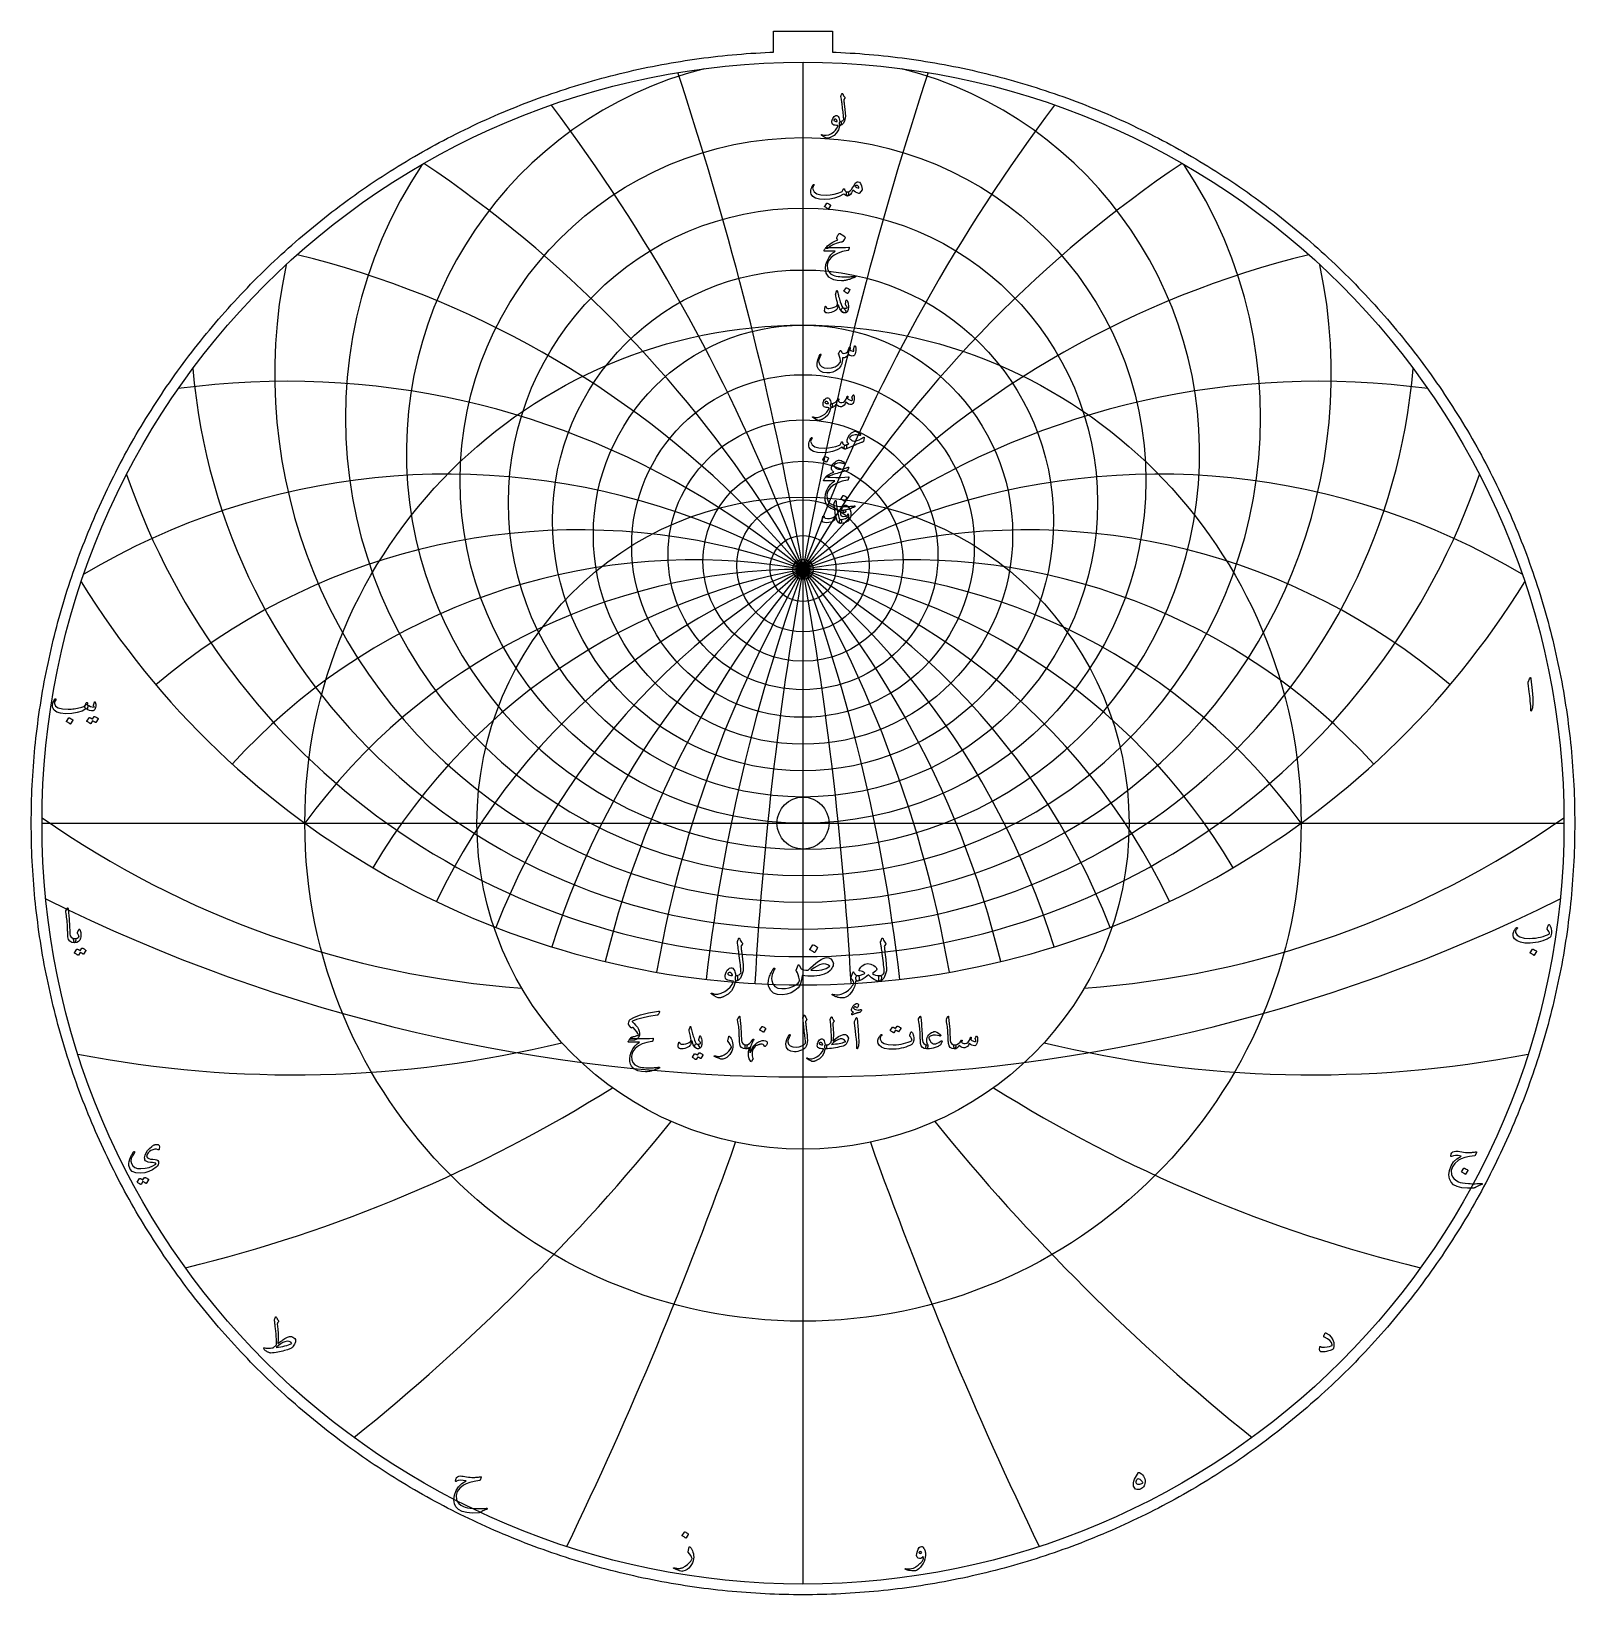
# Model space of a CAD drawing. Header units: millimetres. Extents: x -59 to 59, y -59 to 61.
import ezdxf

# ---------------------------------------------------------------- set-up
doc = ezdxf.new("R2010")
doc.units = ezdxf.units.MM
for name, color, linetype in [('CUT_INNER', 6, 'Continuous'), ('CUT_OUTER', 1, 'Continuous'), ('ENGRAVE', 7, 'Continuous'), ('ENGRAVE_FINE', 8, 'Continuous'), ('TEXT', 5, 'Continuous')]:
    doc.layers.add(name, color=color, linetype=linetype)

msp = doc.modelspace()

# ---------------------------------------------------------------- linework, layer by layer
at = {"layer": 'CUT_INNER'}
msp.add_circle((0, 0), 2, dxfattribs=at)
at = {"layer": 'CUT_OUTER'}
msp.add_lwpolyline([(59.3239, -0.364), (59.3205, -0.728), (59.3149, -1.092), (59.3071, -1.4559), (59.2971, -1.8198), (59.2848, -2.1836), (59.2703, -2.5473), (59.2535, -2.9109), (59.2346, -3.2745), (59.2134, -3.6379), (59.1899, -4.0011), (59.1643, -4.3642), (59.1364, -4.7272), (59.1062, -5.0899), (59.0739, -5.4525), (59.0393, -5.8149), (59.0025, -6.177), (58.9635, -6.5389), (58.9223, -6.9006), (58.8788, -7.262), (58.8332, -7.6232), (58.7853, -7.984), (58.7352, -8.3446), (58.6829, -8.7048), (58.6284, -9.0647), (58.5717, -9.4243), (58.5127, -9.7835), (58.4516, -10.1423), (58.3883, -10.5008), (58.3227, -10.8588), (58.255, -11.2165), (58.1851, -11.5737), (58.113, -11.9305), (58.0387, -12.2869), (57.9622, -12.6428), (57.8835, -12.9982), (57.8027, -13.3531), (57.7197, -13.7075), (57.6345, -14.0614), (57.5471, -14.4148), (57.4576, -14.7676), (57.3659, -15.1199), (57.272, -15.4716), (57.176, -15.8227), (57.0779, -16.1733), (56.9775, -16.5232), (56.8751, -16.8725), (56.7705, -17.2211), (56.6637, -17.5692), (56.5549, -17.9165), (56.4439, -18.2632), (56.3308, -18.6092), (56.2155, -18.9545), (56.0982, -19.299), (55.9787, -19.6429), (55.8571, -19.986), (55.7334, -20.3283), (55.6076, -20.6699), (55.4798, -21.0108), (55.3498, -21.3508), (55.2177, -21.69), (55.0836, -22.0284), (54.9474, -22.366), (54.8092, -22.7027), (54.6688, -23.0386), (54.5264, -23.3736), (54.382, -23.7077), (54.2355, -24.0409), (54.087, -24.3733), (53.9364, -24.7047), (53.7838, -25.0352), (53.6292, -25.3647), (53.4725, -25.6933), (53.3139, -26.0209), (53.1532, -26.3475), (52.9905, -26.6732), (52.8259, -26.9978), (52.6592, -27.3215), (52.4906, -27.6441), (52.32, -27.9656), (52.1474, -28.2861), (51.9729, -28.6056), (51.7964, -28.9239), (51.6179, -29.2412), (51.4375, -29.5574), (51.2552, -29.8724), (51.0709, -30.1863), (50.8847, -30.4991), (50.6967, -30.8108), (50.5066, -31.1213), (50.3147, -31.4306), (50.1209, -31.7387), (49.9252, -32.0457), (49.7277, -32.3514), (49.5282, -32.6559), (49.3269, -32.9592), (49.1238, -33.2612), (48.9188, -33.562), (48.7119, -33.8616), (48.5032, -34.1598), (48.2927, -34.4568), (48.0804, -34.7525), (47.8662, -35.0468), (47.6503, -35.3399), (47.4325, -35.6316), (47.213, -35.9219), (46.9917, -36.211), (46.7687, -36.4986), (46.5438, -36.7849), (46.3172, -37.0698), (46.0889, -37.3533), (45.8588, -37.6354), (45.6271, -37.9161), (45.3935, -38.1953), (45.1583, -38.4731), (44.9214, -38.7495), (44.6828, -39.0244), (44.4425, -39.2978), (44.2006, -39.5698), (43.9569, -39.8402), (43.7116, -40.1092), (43.4647, -40.3767), (43.2161, -40.6426), (42.966, -40.907), (42.7141, -41.1699), (42.4607, -41.4312), (42.2057, -41.6909), (41.9491, -41.9491), (41.6909, -42.2057), (41.4312, -42.4607), (41.1699, -42.7141), (40.907, -42.966), (40.6426, -43.2161), (40.3767, -43.4647), (40.1092, -43.7116), (39.8402, -43.9569), (39.5698, -44.2006), (39.2978, -44.4425), (39.0244, -44.6828), (38.7495, -44.9214), (38.4731, -45.1583), (38.1953, -45.3935), (37.9161, -45.6271), (37.6354, -45.8588), (37.3533, -46.0889), (37.0698, -46.3172), (36.7849, -46.5438), (36.4986, -46.7687), (36.211, -46.9917), (35.9219, -47.213), (35.6316, -47.4325), (35.3399, -47.6503), (35.0468, -47.8662), (34.7525, -48.0804), (34.4568, -48.2927), (34.1598, -48.5032), (33.8616, -48.7119), (33.562, -48.9188), (33.2612, -49.1238), (32.9592, -49.3269), (32.6559, -49.5282), (32.3514, -49.7277), (32.0457, -49.9252), (31.7387, -50.1209), (31.4306, -50.3147), (31.1213, -50.5066), (30.8108, -50.6967), (30.4991, -50.8847), (30.1863, -51.0709), (29.8724, -51.2552), (29.5574, -51.4375), (29.2412, -51.6179), (28.9239, -51.7964), (28.6056, -51.9729), (28.2861, -52.1474), (27.9656, -52.32), (27.6441, -52.4906), (27.3215, -52.6592), (26.9978, -52.8259), (26.6732, -52.9905), (26.3475, -53.1532), (26.0209, -53.3139), (25.6933, -53.4725), (25.3647, -53.6292), (25.0352, -53.7838), (24.7047, -53.9364), (24.3733, -54.087), (24.0409, -54.2355), (23.7077, -54.382), (23.3736, -54.5264), (23.0386, -54.6688), (22.7027, -54.8092), (22.366, -54.9474), (22.0284, -55.0836), (21.69, -55.2177), (21.3508, -55.3498), (21.0108, -55.4798), (20.6699, -55.6076), (20.3283, -55.7334), (19.986, -55.8571), (19.6429, -55.9787), (19.299, -56.0982), (18.9545, -56.2155), (18.6092, -56.3308), (18.2632, -56.4439), (17.9165, -56.5549), (17.5692, -56.6637), (17.2211, -56.7705), (16.8725, -56.8751), (16.5232, -56.9775), (16.1733, -57.0779), (15.8227, -57.176), (15.4716, -57.272), (15.1199, -57.3659), (14.7676, -57.4576), (14.4148, -57.5471), (14.0614, -57.6345), (13.7075, -57.7197), (13.3531, -57.8027), (12.9982, -57.8835), (12.6428, -57.9622), (12.2869, -58.0387), (11.9305, -58.113), (11.5737, -58.1851), (11.2165, -58.255), (10.8588, -58.3227), (10.5008, -58.3883), (10.1423, -58.4516), (9.7835, -58.5127), (9.4243, -58.5717), (9.0647, -58.6284), (8.7048, -58.6829), (8.3446, -58.7352), (7.984, -58.7853), (7.6232, -58.8332), (7.262, -58.8788), (6.9006, -58.9223), (6.5389, -58.9635), (6.177, -59.0025), (5.8149, -59.0393), (5.4525, -59.0739), (5.0899, -59.1062), (4.7272, -59.1364), (4.3642, -59.1643), (4.0011, -59.1899), (3.6379, -59.2134), (3.2745, -59.2346), (2.9109, -59.2535), (2.5473, -59.2703), (2.1836, -59.2848), (1.8198, -59.2971), (1.4559, -59.3071), (1.092, -59.3149), (0.728, -59.3205), (0.364, -59.3239), (0, -59.325), (-0.364, -59.3239), (-0.728, -59.3205), (-1.092, -59.3149), (-1.4559, -59.3071), (-1.8198, -59.2971), (-2.1836, -59.2848), (-2.5473, -59.2703), (-2.9109, -59.2535), (-3.2745, -59.2346), (-3.6379, -59.2134), (-4.0011, -59.1899), (-4.3642, -59.1643), (-4.7272, -59.1364), (-5.0899, -59.1062), (-5.4525, -59.0739), (-5.8149, -59.0393), (-6.177, -59.0025), (-6.5389, -58.9635), (-6.9006, -58.9223), (-7.262, -58.8788), (-7.6232, -58.8332), (-7.984, -58.7853), (-8.3446, -58.7352), (-8.7048, -58.6829), (-9.0647, -58.6284), (-9.4243, -58.5717), (-9.7835, -58.5127), (-10.1423, -58.4516), (-10.5008, -58.3883), (-10.8588, -58.3227), (-11.2165, -58.255), (-11.5737, -58.1851), (-11.9305, -58.113), (-12.2869, -58.0387), (-12.6428, -57.9622), (-12.9982, -57.8835), (-13.3531, -57.8027), (-13.7075, -57.7197), (-14.0614, -57.6345), (-14.4148, -57.5471), (-14.7676, -57.4576), (-15.1199, -57.3659), (-15.4716, -57.272), (-15.8227, -57.176), (-16.1733, -57.0779), (-16.5232, -56.9775), (-16.8725, -56.8751), (-17.2211, -56.7705), (-17.5692, -56.6637), (-17.9165, -56.5549), (-18.2632, -56.4439), (-18.6092, -56.3308), (-18.9545, -56.2155), (-19.299, -56.0982), (-19.6429, -55.9787), (-19.986, -55.8571), (-20.3283, -55.7334), (-20.6699, -55.6076), (-21.0108, -55.4798), (-21.3508, -55.3498), (-21.69, -55.2177), (-22.0284, -55.0836), (-22.366, -54.9474), (-22.7027, -54.8092), (-23.0386, -54.6688), (-23.3736, -54.5264), (-23.7077, -54.382), (-24.0409, -54.2355), (-24.3733, -54.087), (-24.7047, -53.9364), (-25.0352, -53.7838), (-25.3647, -53.6292), (-25.6933, -53.4725), (-26.0209, -53.3139), (-26.3475, -53.1532), (-26.6732, -52.9905), (-26.9978, -52.8259), (-27.3215, -52.6592), (-27.6441, -52.4906), (-27.9656, -52.32), (-28.2861, -52.1474), (-28.6056, -51.9729), (-28.9239, -51.7964), (-29.2412, -51.6179), (-29.5574, -51.4375), (-29.8724, -51.2552), (-30.1863, -51.0709), (-30.4991, -50.8847), (-30.8108, -50.6967), (-31.1213, -50.5066), (-31.4306, -50.3147), (-31.7387, -50.1209), (-32.0457, -49.9252), (-32.3514, -49.7277), (-32.6559, -49.5282), (-32.9592, -49.3269), (-33.2612, -49.1238), (-33.562, -48.9188), (-33.8616, -48.7119), (-34.1598, -48.5032), (-34.4568, -48.2927), (-34.7525, -48.0804), (-35.0468, -47.8662), (-35.3399, -47.6503), (-35.6316, -47.4325), (-35.9219, -47.213), (-36.211, -46.9917), (-36.4986, -46.7687), (-36.7849, -46.5438), (-37.0698, -46.3172), (-37.3533, -46.0889), (-37.6354, -45.8588), (-37.9161, -45.6271), (-38.1953, -45.3935), (-38.4731, -45.1583), (-38.7495, -44.9214), (-39.0244, -44.6828), (-39.2978, -44.4425), (-39.5698, -44.2006), (-39.8402, -43.9569), (-40.1092, -43.7116), (-40.3767, -43.4647), (-40.6426, -43.2161), (-40.907, -42.966), (-41.1699, -42.7141), (-41.4312, -42.4607), (-41.6909, -42.2057), (-41.9491, -41.9491), (-42.2057, -41.6909), (-42.4607, -41.4312), (-42.7141, -41.1699), (-42.966, -40.907), (-43.2161, -40.6426), (-43.4647, -40.3767), (-43.7116, -40.1092), (-43.9569, -39.8402), (-44.2006, -39.5698), (-44.4425, -39.2978), (-44.6828, -39.0244), (-44.9214, -38.7495), (-45.1583, -38.4731), (-45.3935, -38.1953), (-45.6271, -37.9161), (-45.8588, -37.6354), (-46.0889, -37.3533), (-46.3172, -37.0698), (-46.5438, -36.7849), (-46.7687, -36.4986), (-46.9917, -36.211), (-47.213, -35.9219), (-47.4325, -35.6316), (-47.6503, -35.3399), (-47.8662, -35.0468), (-48.0804, -34.7525), (-48.2927, -34.4568), (-48.5032, -34.1598), (-48.7119, -33.8616), (-48.9188, -33.562), (-49.1238, -33.2612), (-49.3269, -32.9592), (-49.5282, -32.6559), (-49.7277, -32.3514), (-49.9252, -32.0457), (-50.1209, -31.7387), (-50.3147, -31.4306), (-50.5066, -31.1213), (-50.6967, -30.8108), (-50.8847, -30.4991), (-51.0709, -30.1863), (-51.2552, -29.8724), (-51.4375, -29.5574), (-51.6179, -29.2412), (-51.7964, -28.9239), (-51.9729, -28.6056), (-52.1474, -28.2861), (-52.32, -27.9656), (-52.4906, -27.6441), (-52.6592, -27.3215), (-52.8259, -26.9978), (-52.9905, -26.6732), (-53.1532, -26.3475), (-53.3139, -26.0209), (-53.4725, -25.6933), (-53.6292, -25.3647), (-53.7838, -25.0352), (-53.9364, -24.7047), (-54.087, -24.3733), (-54.2355, -24.0409), (-54.382, -23.7077), (-54.5264, -23.3736), (-54.6688, -23.0386), (-54.8092, -22.7027), (-54.9474, -22.366), (-55.0836, -22.0284), (-55.2177, -21.69), (-55.3498, -21.3508), (-55.4798, -21.0108), (-55.6076, -20.6699), (-55.7334, -20.3283), (-55.8571, -19.986), (-55.9787, -19.6429), (-56.0982, -19.299), (-56.2155, -18.9545), (-56.3308, -18.6092), (-56.4439, -18.2632), (-56.5549, -17.9165), (-56.6637, -17.5692), (-56.7705, -17.2211), (-56.8751, -16.8725), (-56.9775, -16.5232), (-57.0779, -16.1733), (-57.176, -15.8227), (-57.272, -15.4716), (-57.3659, -15.1199), (-57.4576, -14.7676), (-57.5471, -14.4148), (-57.6345, -14.0614), (-57.7197, -13.7075), (-57.8027, -13.3531), (-57.8835, -12.9982), (-57.9622, -12.6428), (-58.0387, -12.2869), (-58.113, -11.9305), (-58.1851, -11.5737), (-58.255, -11.2165), (-58.3227, -10.8588), (-58.3883, -10.5008), (-58.4516, -10.1423), (-58.5127, -9.7835), (-58.5717, -9.4243), (-58.6284, -9.0647), (-58.6829, -8.7048), (-58.7352, -8.3446), (-58.7853, -7.984), (-58.8332, -7.6232), (-58.8788, -7.262), (-58.9223, -6.9006), (-58.9635, -6.5389), (-59.0025, -6.177), (-59.0393, -5.8149), (-59.0739, -5.4525), (-59.1062, -5.0899), (-59.1364, -4.7272), (-59.1643, -4.3642), (-59.1899, -4.0011), (-59.2134, -3.6379), (-59.2346, -3.2745), (-59.2535, -2.9109), (-59.2703, -2.5473), (-59.2848, -2.1836), (-59.2971, -1.8198), (-59.3071, -1.4559), (-59.3149, -1.092), (-59.3205, -0.728), (-59.3239, -0.364), (-59.325, 0), (-59.3239, 0.364), (-59.3205, 0.728), (-59.3149, 1.092), (-59.3071, 1.4559), (-59.2971, 1.8198), (-59.2848, 2.1836), (-59.2703, 2.5473), (-59.2535, 2.9109), (-59.2346, 3.2745), (-59.2134, 3.6379), (-59.1899, 4.0011), (-59.1643, 4.3642), (-59.1364, 4.7272), (-59.1062, 5.0899), (-59.0739, 5.4525), (-59.0393, 5.8149), (-59.0025, 6.177), (-58.9635, 6.5389), (-58.9223, 6.9006), (-58.8788, 7.262), (-58.8332, 7.6232), (-58.7853, 7.984), (-58.7352, 8.3446), (-58.6829, 8.7048), (-58.6284, 9.0647), (-58.5717, 9.4243), (-58.5127, 9.7835), (-58.4516, 10.1423), (-58.3883, 10.5008), (-58.3227, 10.8588), (-58.255, 11.2165), (-58.1851, 11.5737), (-58.113, 11.9305), (-58.0387, 12.2869), (-57.9622, 12.6428), (-57.8835, 12.9982), (-57.8027, 13.3531), (-57.7197, 13.7075), (-57.6345, 14.0614), (-57.5471, 14.4148), (-57.4576, 14.7676), (-57.3659, 15.1199), (-57.272, 15.4716), (-57.176, 15.8227), (-57.0779, 16.1733), (-56.9775, 16.5232), (-56.8751, 16.8725), (-56.7705, 17.2211), (-56.6637, 17.5692), (-56.5549, 17.9165), (-56.4439, 18.2632), (-56.3308, 18.6092), (-56.2155, 18.9545), (-56.0982, 19.299), (-55.9787, 19.6429), (-55.8571, 19.986), (-55.7334, 20.3283), (-55.6076, 20.6699), (-55.4798, 21.0108), (-55.3498, 21.3508), (-55.2177, 21.69), (-55.0836, 22.0284), (-54.9474, 22.366), (-54.8092, 22.7027), (-54.6688, 23.0386), (-54.5264, 23.3736), (-54.382, 23.7077), (-54.2355, 24.0409), (-54.087, 24.3733), (-53.9364, 24.7047), (-53.7838, 25.0352), (-53.6292, 25.3647), (-53.4725, 25.6933), (-53.3139, 26.0209), (-53.1532, 26.3475), (-52.9905, 26.6732), (-52.8259, 26.9978), (-52.6592, 27.3215), (-52.4906, 27.6441), (-52.32, 27.9656), (-52.1474, 28.2861), (-51.9729, 28.6056), (-51.7964, 28.9239), (-51.6179, 29.2412), (-51.4375, 29.5574), (-51.2552, 29.8724), (-51.0709, 30.1863), (-50.8847, 30.4991), (-50.6967, 30.8108), (-50.5066, 31.1213), (-50.3147, 31.4306), (-50.1209, 31.7387), (-49.9252, 32.0457), (-49.7277, 32.3514), (-49.5282, 32.6559), (-49.3269, 32.9592), (-49.1238, 33.2612), (-48.9188, 33.562), (-48.7119, 33.8616), (-48.5032, 34.1598), (-48.2927, 34.4568), (-48.0804, 34.7525), (-47.8662, 35.0468), (-47.6503, 35.3399), (-47.4325, 35.6316), (-47.213, 35.9219), (-46.9917, 36.211), (-46.7687, 36.4986), (-46.5438, 36.7849), (-46.3172, 37.0698), (-46.0889, 37.3533), (-45.8588, 37.6354), (-45.6271, 37.9161), (-45.3935, 38.1953), (-45.1583, 38.4731), (-44.9214, 38.7495), (-44.6828, 39.0244), (-44.4425, 39.2978), (-44.2006, 39.5698), (-43.9569, 39.8402), (-43.7116, 40.1092), (-43.4647, 40.3767), (-43.2161, 40.6426), (-42.966, 40.907), (-42.7141, 41.1699), (-42.4607, 41.4312), (-42.2057, 41.6909), (-41.9491, 41.9491), (-41.6909, 42.2057), (-41.4312, 42.4607), (-41.1699, 42.7141), (-40.907, 42.966), (-40.6426, 43.2161), (-40.3767, 43.4647), (-40.1092, 43.7116), (-39.8402, 43.9569), (-39.5698, 44.2006), (-39.2978, 44.4425), (-39.0244, 44.6828), (-38.7495, 44.9214), (-38.4731, 45.1583), (-38.1953, 45.3935), (-37.9161, 45.6271), (-37.6354, 45.8588), (-37.3533, 46.0889), (-37.0698, 46.3172), (-36.7849, 46.5438), (-36.4986, 46.7687), (-36.211, 46.9917), (-35.9219, 47.213), (-35.6316, 47.4325), (-35.3399, 47.6503), (-35.0468, 47.8662), (-34.7525, 48.0804), (-34.4568, 48.2927), (-34.1598, 48.5032), (-33.8616, 48.7119), (-33.562, 48.9188), (-33.2612, 49.1238), (-32.9592, 49.3269), (-32.6559, 49.5282), (-32.3514, 49.7277), (-32.0457, 49.9252), (-31.7387, 50.1209), (-31.4306, 50.3147), (-31.1213, 50.5066), (-30.8108, 50.6967), (-30.4991, 50.8847), (-30.1863, 51.0709), (-29.8724, 51.2552), (-29.5574, 51.4375), (-29.2412, 51.6179), (-28.9239, 51.7964), (-28.6056, 51.9729), (-28.2861, 52.1474), (-27.9656, 52.32), (-27.6441, 52.4906), (-27.3215, 52.6592), (-26.9978, 52.8259), (-26.6732, 52.9905), (-26.3475, 53.1532), (-26.0209, 53.3139), (-25.6933, 53.4725), (-25.3647, 53.6292), (-25.0352, 53.7838), (-24.7047, 53.9364), (-24.3733, 54.087), (-24.0409, 54.2355), (-23.7077, 54.382), (-23.3736, 54.5264), (-23.0386, 54.6688), (-22.7027, 54.8092), (-22.366, 54.9474), (-22.0284, 55.0836), (-21.69, 55.2177), (-21.3508, 55.3498), (-21.0108, 55.4798), (-20.6699, 55.6076), (-20.3283, 55.7334), (-19.986, 55.8571), (-19.6429, 55.9787), (-19.299, 56.0982), (-18.9545, 56.2155), (-18.6092, 56.3308), (-18.2632, 56.4439), (-17.9165, 56.5549), (-17.5692, 56.6637), (-17.2211, 56.7705), (-16.8725, 56.8751), (-16.5232, 56.9775), (-16.1733, 57.0779), (-15.8227, 57.176), (-15.4716, 57.272), (-15.1199, 57.3659), (-14.7676, 57.4576), (-14.4148, 57.5471), (-14.0614, 57.6345), (-13.7075, 57.7197), (-13.3531, 57.8027), (-12.9982, 57.8835), (-12.6428, 57.9622), (-12.2869, 58.0387), (-11.9305, 58.113), (-11.5737, 58.1851), (-11.2165, 58.255), (-10.8588, 58.3227), (-10.5008, 58.3883), (-10.1423, 58.4516), (-9.7835, 58.5127), (-9.4243, 58.5717), (-9.0647, 58.6284), (-8.7048, 58.6829), (-8.3446, 58.7352), (-7.984, 58.7853), (-7.6232, 58.8332), (-7.262, 58.8788), (-6.9006, 58.9223), (-6.5389, 58.9635), (-6.177, 59.0025), (-5.8149, 59.0393), (-5.4525, 59.0739), (-5.0899, 59.1062), (-4.7272, 59.1364), (-4.3642, 59.1643), (-4.0011, 59.1899), (-3.6379, 59.2134), (-3.2745, 59.2346), (-2.9109, 59.2535), (-2.5473, 59.2703), (-2.275, 59.2812), (-2.275, 60.885), (2.275, 60.885), (2.275, 59.2812), (2.5473, 59.2703), (2.9109, 59.2535), (3.2745, 59.2346), (3.6379, 59.2134), (4.0011, 59.1899), (4.3642, 59.1643), (4.7272, 59.1364), (5.0899, 59.1062), (5.4525, 59.0739), (5.8149, 59.0393), (6.177, 59.0025), (6.5389, 58.9635), (6.9006, 58.9223), (7.262, 58.8788), (7.6232, 58.8332), (7.984, 58.7853), (8.3446, 58.7352), (8.7048, 58.6829), (9.0647, 58.6284), (9.4243, 58.5717), (9.7835, 58.5127), (10.1423, 58.4516), (10.5008, 58.3883), (10.8588, 58.3227), (11.2165, 58.255), (11.5737, 58.1851), (11.9305, 58.113), (12.2869, 58.0387), (12.6428, 57.9622), (12.9982, 57.8835), (13.3531, 57.8027), (13.7075, 57.7197), (14.0614, 57.6345), (14.4148, 57.5471), (14.7676, 57.4576), (15.1199, 57.3659), (15.4716, 57.272), (15.8227, 57.176), (16.1733, 57.0779), (16.5232, 56.9775), (16.8725, 56.8751), (17.2211, 56.7705), (17.5692, 56.6637), (17.9165, 56.5549), (18.2632, 56.4439), (18.6092, 56.3308), (18.9545, 56.2155), (19.299, 56.0982), (19.6429, 55.9787), (19.986, 55.8571), (20.3283, 55.7334), (20.6699, 55.6076), (21.0108, 55.4798), (21.3508, 55.3498), (21.69, 55.2177), (22.0284, 55.0836), (22.366, 54.9474), (22.7027, 54.8092), (23.0386, 54.6688), (23.3736, 54.5264), (23.7077, 54.382), (24.0409, 54.2355), (24.3733, 54.087), (24.7047, 53.9364), (25.0352, 53.7838), (25.3647, 53.6292), (25.6933, 53.4725), (26.0209, 53.3139), (26.3475, 53.1532), (26.6732, 52.9905), (26.9978, 52.8259), (27.3215, 52.6592), (27.6441, 52.4906), (27.9656, 52.32), (28.2861, 52.1474), (28.6056, 51.9729), (28.9239, 51.7964), (29.2412, 51.6179), (29.5574, 51.4375), (29.8724, 51.2552), (30.1863, 51.0709), (30.4991, 50.8847), (30.8108, 50.6967), (31.1213, 50.5066), (31.4306, 50.3147), (31.7387, 50.1209), (32.0457, 49.9252), (32.3514, 49.7277), (32.6559, 49.5282), (32.9592, 49.3269), (33.2612, 49.1238), (33.562, 48.9188), (33.8616, 48.7119), (34.1598, 48.5032), (34.4568, 48.2927), (34.7525, 48.0804), (35.0468, 47.8662), (35.3399, 47.6503), (35.6316, 47.4325), (35.9219, 47.213), (36.211, 46.9917), (36.4986, 46.7687), (36.7849, 46.5438), (37.0698, 46.3172), (37.3533, 46.0889), (37.6354, 45.8588), (37.9161, 45.6271), (38.1953, 45.3935), (38.4731, 45.1583), (38.7495, 44.9214), (39.0244, 44.6828), (39.2978, 44.4425), (39.5698, 44.2006), (39.8402, 43.9569), (40.1092, 43.7116), (40.3767, 43.4647), (40.6426, 43.2161), (40.907, 42.966), (41.1699, 42.7141), (41.4312, 42.4607), (41.6909, 42.2057), (41.9491, 41.9491), (42.2057, 41.6909), (42.4607, 41.4312), (42.7141, 41.1699), (42.966, 40.907), (43.2161, 40.6426), (43.4647, 40.3767), (43.7116, 40.1092), (43.9569, 39.8402), (44.2006, 39.5698), (44.4425, 39.2978), (44.6828, 39.0244), (44.9214, 38.7495), (45.1583, 38.4731), (45.3935, 38.1953), (45.6271, 37.9161), (45.8588, 37.6354), (46.0889, 37.3533), (46.3172, 37.0698), (46.5438, 36.7849), (46.7687, 36.4986), (46.9917, 36.211), (47.213, 35.9219), (47.4325, 35.6316), (47.6503, 35.3399), (47.8662, 35.0468), (48.0804, 34.7525), (48.2927, 34.4568), (48.5032, 34.1598), (48.7119, 33.8616), (48.9188, 33.562), (49.1238, 33.2612), (49.3269, 32.9592), (49.5282, 32.6559), (49.7277, 32.3514), (49.9252, 32.0457), (50.1209, 31.7387), (50.3147, 31.4306), (50.5066, 31.1213), (50.6967, 30.8108), (50.8847, 30.4991), (51.0709, 30.1863), (51.2552, 29.8724), (51.4375, 29.5574), (51.6179, 29.2412), (51.7964, 28.9239), (51.9729, 28.6056), (52.1474, 28.2861), (52.32, 27.9656), (52.4906, 27.6441), (52.6592, 27.3215), (52.8259, 26.9978), (52.9905, 26.6732), (53.1532, 26.3475), (53.3139, 26.0209), (53.4725, 25.6933), (53.6292, 25.3647), (53.7838, 25.0352), (53.9364, 24.7047), (54.087, 24.3733), (54.2355, 24.0409), (54.382, 23.7077), (54.5264, 23.3736), (54.6688, 23.0386), (54.8092, 22.7027), (54.9474, 22.366), (55.0836, 22.0284), (55.2177, 21.69), (55.3498, 21.3508), (55.4798, 21.0108), (55.6076, 20.6699), (55.7334, 20.3283), (55.8571, 19.986), (55.9787, 19.6429), (56.0982, 19.299), (56.2155, 18.9545), (56.3308, 18.6092), (56.4439, 18.2632), (56.5549, 17.9165), (56.6637, 17.5692), (56.7705, 17.2211), (56.8751, 16.8725), (56.9775, 16.5232), (57.0779, 16.1733), (57.176, 15.8227), (57.272, 15.4716), (57.3659, 15.1199), (57.4576, 14.7676), (57.5471, 14.4148), (57.6345, 14.0614), (57.7197, 13.7075), (57.8027, 13.3531), (57.8835, 12.9982), (57.9622, 12.6428), (58.0387, 12.2869), (58.113, 11.9305), (58.1851, 11.5737), (58.255, 11.2165), (58.3227, 10.8588), (58.3883, 10.5008), (58.4516, 10.1423), (58.5127, 9.7835), (58.5717, 9.4243), (58.6284, 9.0647), (58.6829, 8.7048), (58.7352, 8.3446), (58.7853, 7.984), (58.8332, 7.6232), (58.8788, 7.262), (58.9223, 6.9006), (58.9635, 6.5389), (59.0025, 6.177), (59.0393, 5.8149), (59.0739, 5.4525), (59.1062, 5.0899), (59.1364, 4.7272), (59.1643, 4.3642), (59.1899, 4.0011), (59.2134, 3.6379), (59.2346, 3.2745), (59.2535, 2.9109), (59.2703, 2.5473), (59.2848, 2.1836), (59.2971, 1.8198), (59.3071, 1.4559), (59.3149, 1.092), (59.3205, 0.728), (59.3239, 0.364), (59.325, 0)], close=True, dxfattribs=at)
at = {"layer": 'ENGRAVE'}
for points in [[(0, -58.5), (0, 58.5)], [(-58.5, 0), (58.5, 0)], [(0, -58.5), (0, -25.0665)]]:
    msp.add_lwpolyline(points, dxfattribs=at)
for centre, radius in [((0, 0), 58.5), ((0, 26.3532), 26.3532), ((0, 24.6477), 22.6408), ((0, 23.277), 19.2522), ((0, 0), 38.2935), ((0, 22.1793), 16.1142), ((0, 21.3096), 13.17), ((0, 20.6351), 10.3744), ((0, 20.1321), 7.6898), ((0, 0), 25.0665), ((0, 19.7838), 5.0843), ((0, 19.5791), 2.5297), ((0, 19.5115), 0.78)]:
    msp.add_circle(centre, radius, dxfattribs=at)
for centre, radius, start, end in [((0, 28.48), 30.4868, 104.436571, 75.563429), ((0, 31.1507), 35.1755, 146.343028, 33.656972), ((0, 34.545), 40.6101, 168.076059, 11.923941), ((0, 38.9345), 47.074, 184.845211, 355.154789), ((0, 44.7486), 55.0093, 199.041634, 340.958366), ((0, -27.8218), 47.3333, 36, 144), ((0, -27.8218), 47.3333, 36, 144), ((0, 52.7065), 65.1488, 211.615649, 328.384351), ((-16.2826, 60.7675), 73.6492, 235.026154, 265.845624), ((16.2826, 60.7675), 73.6492, 274.154376, 304.973846), ((-39.1485, 67.8072), 87.1597, 259.026824, 283.6824), ((39.1485, 67.8072), 87.1597, 256.3176, 280.973176), ((-73.5698, 73.5698), 110.8667, 283.613701, 302.105382), ((73.5698, 73.5698), 110.8667, 237.894618, 256.386299), ((-134.8304, 77.8444), 160.329, 308.729876, 321.057664), ((134.8304, 77.8444), 160.329, 218.942336, 231.270124), ((-300.3326, 80.4739), 313.2764, 334.253386, 340.41728), ((300.3326, 80.4739), 313.2764, 199.58272, 205.746614)]:
    msp.add_arc(centre, radius, start, end, dxfattribs=at)
at = {"layer": 'ENGRAVE_FINE'}
for centre, radius, start, end in [((-268.4407, -27.8218), 272.5819, 3.256593, 18.285878), ((-268.4407, -27.8218), 272.5819, 3.256593, 18.285878), ((268.4407, -27.8218), 272.5819, 161.714122, 176.743407), ((268.4407, -27.8218), 272.5819, 161.714122, 176.743407), ((-130.0473, -27.8218), 138.3934, 6.558023, 36.869498), ((-130.0473, -27.8218), 138.3934, 6.558023, 36.869498), ((130.0473, -27.8218), 138.3934, 143.130502, 173.441977), ((130.0473, -27.8218), 138.3934, 143.130502, 173.441977), ((-81.9838, -27.8218), 94.6667, 9.951474, 56.069558), ((-81.9838, -27.8218), 94.6667, 9.951474, 56.069558), ((81.9838, -27.8218), 94.6667, 123.930442, 170.048526), ((81.9838, -27.8218), 94.6667, 123.930442, 170.048526), ((-56.4097, -27.8218), 73.6376, 13.489072, 76.236453), ((-56.4097, -27.8218), 73.6376, 13.489072, 76.236453), ((56.4097, -27.8218), 73.6376, 103.763547, 166.510928), ((56.4097, -27.8218), 73.6376, 103.763547, 166.510928), ((-39.7174, -27.8218), 61.7893, 17.231004, 97.725349), ((-39.7174, -27.8218), 61.7893, 17.231004, 97.725349), ((39.7174, -27.8218), 61.7893, 82.274651, 162.768996), ((39.7174, -27.8218), 61.7893, 82.274651, 162.768996), ((-27.3279, -27.8218), 54.6558, 21.249547, 120.755909), ((-27.3279, -27.8218), 54.6558, 21.249547, 120.755909), ((27.3279, -27.8218), 54.6558, 59.244091, 158.750453), ((27.3279, -27.8218), 54.6558, 59.244091, 158.750453), ((-17.2279, -27.8218), 50.3711, 25.634518, 130.214249), ((-17.2279, -27.8218), 50.3711, 25.634518, 130.214249), ((17.2279, -27.8218), 50.3711, 49.785751, 154.365482), ((17.2279, -27.8218), 50.3711, 49.785751, 154.365482), ((-8.3461, -27.8218), 48.0635, 30.500929, 137.66478), ((-8.3461, -27.8218), 48.0635, 30.500929, 137.66478), ((8.3461, -27.8218), 48.0635, 42.33522, 149.499071), ((8.3461, -27.8218), 48.0635, 42.33522, 149.499071), ((0, 111.132), 130.6435, 243.541053, 296.458947)]:
    msp.add_arc(centre, radius, start, end, dxfattribs=at)
at = {"layer": 'TEXT'}
for points in [[(2.9234, 55.9193), (2.9468, 55.9758), (2.9649, 56.0205), (2.9779, 56.0536), (2.9857, 56.075), (2.9918, 56.0886), (2.9995, 56.0984), (3.0091, 56.1042), (3.0203, 56.1062), (3.0331, 56.104), (3.0437, 56.0975), (3.0521, 56.0867), (3.0584, 56.0716), (3.0871, 55.9974), (3.1215, 55.9306), (3.1615, 55.8711), (3.2071, 55.819), (3.2199, 55.8024), (3.2236, 55.7835), (3.2181, 55.7626), (3.2037, 55.7394), (3.1275, 55.6322), (3.1327, 55.5842), (3.1379, 55.537), (3.1431, 55.4908), (3.1483, 55.4454), (3.1535, 55.4008), (3.1587, 55.3571), (3.1639, 55.3143), (3.1691, 55.2724), (3.2169, 54.884), (3.246, 54.5804), (3.2566, 54.3616), (3.2486, 54.2276), (3.1833, 53.9843), (3.0981, 53.8046), (2.9931, 53.6885), (2.8681, 53.636), (2.8646, 53.636), (2.8612, 53.636), (2.8577, 53.636), (2.8542, 53.636), (2.8337, 53.6554), (2.8205, 53.7), (2.8147, 53.7696), (2.8162, 53.8643), (2.8194, 53.8993), (2.8292, 53.9248), (2.8454, 53.9408), (2.8681, 53.9473), (2.9559, 53.9648), (3.0289, 53.9966), (3.0873, 54.0427), (3.131, 54.103), (3.1281, 54.1754), (3.1228, 54.2578), (3.1151, 54.3502), (3.1051, 54.4524), (3.0928, 54.5642), (3.0787, 54.6851), (3.0626, 54.8151), (3.0445, 54.9541), (3.0279, 55.0907), (3.0125, 55.2136), (2.9985, 55.3225), (2.9857, 55.4177), (2.9747, 55.499), (2.9658, 55.5665), (2.9591, 55.6201), (2.9546, 55.6599), (2.92, 55.8571), (2.9189, 55.8765), (2.9191, 55.8934), (2.9206, 55.9077), (2.9234, 55.9193)], [(2.7989, 53.5979), (2.7178, 53.3131), (2.5818, 53.0746), (2.3909, 52.8824), (2.145, 52.7364), (2.1106, 52.7216), (2.0767, 52.7083), (2.0432, 52.6965), (2.0101, 52.6863), (1.9776, 52.6777), (1.9461, 52.6711), (1.9154, 52.6665), (1.8855, 52.6638), (1.8111, 52.6744), (1.7125, 52.7131), (1.5897, 52.7799), (1.4427, 52.8748), (1.4269, 52.8884), (1.4176, 52.9016), (1.4148, 52.9144), (1.4185, 52.9267), (1.4267, 52.9362), (1.4375, 52.9406), (1.4509, 52.9397), (1.4669, 52.9336), (1.6198, 52.8841), (1.7912, 52.8843), (1.9813, 52.9343), (2.19, 53.034), (2.3604, 53.1497), (2.5013, 53.2857), (2.6129, 53.442), (2.6951, 53.6187), (2.6944, 53.6249), (2.6925, 53.6299), (2.6893, 53.6336), (2.6847, 53.636), (2.5656, 53.6429), (2.4642, 53.6567), (2.3805, 53.6775), (2.3145, 53.7051), (2.2635, 53.748), (2.2315, 53.8072), (2.2185, 53.8829), (2.2246, 53.975), (2.2265, 53.9872), (2.2289, 53.9997), (2.2317, 54.0123), (2.235, 54.0252), (2.2386, 54.0385), (2.2427, 54.0524), (2.2473, 54.067), (2.2522, 54.0823), (2.2929, 54.1811), (2.3422, 54.263), (2.4002, 54.3281), (2.4667, 54.3763), (2.5349, 54.4027), (2.5974, 54.4023), (2.6542, 54.375), (2.7055, 54.321), (2.7502, 54.2457), (2.7842, 54.1584), (2.8073, 54.0589), (2.8196, 53.9473), (2.8264, 53.9474), (2.833, 53.9478), (2.8394, 53.9483), (2.8456, 53.9491), (2.8517, 53.9498), (2.8581, 53.9504), (2.8647, 53.9507), (2.8715, 53.9508), (2.8949, 53.9458), (2.913, 53.9309), (2.926, 53.906), (2.9338, 53.8712), (2.937, 53.8329), (2.9364, 53.7942), (2.9319, 53.7551), (2.9234, 53.7155), (2.9124, 53.6807), (2.9001, 53.6558), (2.8865, 53.6409), (2.8715, 53.636), (2.8058, 53.636), (2.8054, 53.6297), (2.8041, 53.6213), (2.8019, 53.6107), (2.7989, 53.5979)], [(2.6328, 53.9854), (2.5965, 54.0487), (2.5567, 54.0935), (2.5135, 54.1197), (2.4667, 54.1272), (2.4389, 54.1199), (2.414, 54.1082), (2.3922, 54.0922), (2.3733, 54.0719), (2.3673, 54.0611), (2.3664, 54.0494), (2.3707, 54.0368), (2.3803, 54.0234), (2.4159, 53.9921), (2.4676, 53.9707), (2.5353, 53.9592), (2.619, 53.9577), (2.6276, 53.9594), (2.6328, 53.9646), (2.6345, 53.9733), (2.6328, 53.9854)], [(4.2346, 49.3182), (4.343, 49.2797), (4.4327, 49.1712), (4.5039, 48.9925), (4.5564, 48.7439), (4.5583, 48.7259), (4.5573, 48.7101), (4.5532, 48.6965), (4.546, 48.6851), (4.3557, 48.4463), (4.3425, 48.4319), (4.3272, 48.423), (4.3097, 48.4198), (4.29, 48.4221), (4.1607, 48.4662), (4.0392, 48.5225), (3.9254, 48.5908), (3.8195, 48.6712), (3.7341, 48.4729), (3.6404, 48.3313), (3.5386, 48.2463), (3.4285, 48.218), (3.4162, 48.2226), (3.4035, 48.2362), (3.3903, 48.2589), (3.3766, 48.2907), (3.3557, 48.3694), (3.3481, 48.4325), (3.3539, 48.4801), (3.3732, 48.5121), (3.3844, 48.5197), (3.3974, 48.5251), (3.4121, 48.5283), (3.4285, 48.5294), (3.5072, 48.5428), (3.5842, 48.5795), (3.6595, 48.6397), (3.733, 48.7231), (3.7652, 48.7716), (3.8134, 48.8511), (3.8776, 48.9618), (3.9579, 49.1037), (4.0206, 49.1975), (4.0876, 49.2646), (4.159, 49.3048), (4.2346, 49.3182)], [(0.7888, 49.0968), (0.8011, 49.1102), (0.8139, 49.1158), (0.8271, 49.1136), (0.8407, 49.1037), (0.8511, 49.0907), (0.8545, 49.076), (0.8511, 49.0596), (0.8407, 49.0414), (0.7879, 48.9597), (0.7542, 48.884), (0.7395, 48.8144), (0.7438, 48.7508), (0.8522, 48.5419), (1.063, 48.3962), (1.3763, 48.3136), (1.7921, 48.2941), (2.1007, 48.3168), (2.3967, 48.3642), (2.6802, 48.4362), (2.9511, 48.5328), (2.9989, 48.5612), (3.0385, 48.6046), (3.0698, 48.6632), (3.093, 48.737), (3.1007, 48.7579), (3.1137, 48.7724), (3.1319, 48.7804), (3.1552, 48.7819), (3.1719, 48.7748), (3.1838, 48.7603), (3.1909, 48.7385), (3.1933, 48.7093), (3.2095, 48.6371), (3.2547, 48.583), (3.3289, 48.5471), (3.432, 48.5294), (3.4692, 48.5212), (3.4943, 48.5), (3.5072, 48.4658), (3.5081, 48.4187), (3.4956, 48.3309), (3.4787, 48.2682), (3.4575, 48.2306), (3.432, 48.218), (3.3561, 48.228), (3.2841, 48.2578), (3.216, 48.3075), (3.1518, 48.3772), (3.1464, 48.38), (3.1371, 48.378), (3.1239, 48.3713), (3.1068, 48.3599), (2.7842, 48.1782), (2.4322, 48.0485), (2.0507, 47.9706), (1.6399, 47.9447), (1.2602, 47.9706), (0.9652, 48.0485), (0.7551, 48.1782), (0.6297, 48.3599), (0.6011, 48.4613), (0.5916, 48.5648), (0.6011, 48.6706), (0.6297, 48.7785), (0.6682, 48.8788), (0.7075, 48.9653), (0.7477, 49.038), (0.7888, 49.0968)], [(3.9855, 48.9791), (4.0504, 48.9251), (4.1239, 48.8805), (4.2061, 48.8455), (4.2969, 48.82), (4.2919, 48.8881), (4.2736, 48.9437), (4.2418, 48.9867), (4.1966, 49.0172), (4.1445, 49.033), (4.0919, 49.0319), (4.039, 49.014), (3.9855, 48.9791)], [(1.8371, 47.661), (1.8414, 47.6653), (1.8475, 47.6679), (1.8553, 47.6688), (1.8648, 47.6679), (1.932, 47.6407), (1.9954, 47.6074), (2.0548, 47.568), (2.1104, 47.5226), (2.1158, 47.5157), (2.1182, 47.5088), (2.1175, 47.5019), (2.1139, 47.4949), (1.9513, 47.232), (1.9452, 47.2257), (1.9374, 47.2242), (1.9279, 47.2275), (1.9167, 47.2355), (1.9069, 47.2424), (1.8916, 47.2528), (1.8706, 47.2666), (1.844, 47.2839), (1.8114, 47.3047), (1.7722, 47.3289), (1.7266, 47.3566), (1.6745, 47.3877), (1.6676, 47.3929), (1.6641, 47.3981), (1.6641, 47.4033), (1.6676, 47.4084)], [(2.92, 44.6661), (2.6177, 44.5872), (2.3509, 44.4854), (2.1195, 44.3606), (1.9236, 44.2129), (1.8935, 44.1902), (1.8656, 44.1775), (1.8399, 44.1747), (1.8163, 44.1818), (1.7889, 44.2144), (1.793, 44.2605), (1.8287, 44.32), (1.8959, 44.3928), (2.0548, 44.5247), (2.2375, 44.6437), (2.444, 44.7496), (2.6743, 44.8426), (2.6086, 44.9395), (2.5963, 44.9637), (2.5904, 44.9879), (2.5911, 45.0121), (2.5982, 45.0363), (2.6447, 45.1287), (2.6873, 45.205), (2.726, 45.2653), (2.7608, 45.3096), (2.7831, 45.3306), (2.8049, 45.3416), (2.8263, 45.3427), (2.8473, 45.3339), (2.9691, 45.2651), (3.0713, 45.2007), (3.1541, 45.1406), (3.2175, 45.0848), (3.2298, 45.0668), (3.2357, 45.0441), (3.235, 45.0167), (3.2279, 44.9844), (3.2056, 44.9341), (3.1699, 44.8729), (3.1208, 44.8009), (3.0584, 44.718), (3.0419, 44.7057), (3.0134, 44.693), (2.9727, 44.6798), (2.92, 44.6661)], [(2.1035, 44.2648), (2.5474, 44.2493), (2.9312, 44.2475), (3.2549, 44.2596), (3.5185, 44.2856), (3.5266, 44.2866), (3.5336, 44.286), (3.5396, 44.284), (3.5444, 44.2804), (3.548, 44.2755), (3.5501, 44.2696), (3.5506, 44.2626), (3.5496, 44.2544), (3.5428, 44.2229), (3.5362, 44.1939), (3.5298, 44.1675), (3.5237, 44.1437), (3.5177, 44.1225), (3.512, 44.1039), (3.5065, 44.0879), (3.5012, 44.0745), (3.4899, 44.0531), (3.477, 44.0373), (3.4623, 44.0272), (3.4458, 44.0226), (3.0462, 43.9502), (2.6985, 43.8367), (2.4027, 43.6821), (2.1588, 43.4864), (2.0356, 43.3456), (1.9461, 43.1966), (1.8903, 43.0394), (1.8682, 42.874), (1.8894, 42.6143), (1.9737, 42.4027), (2.1212, 42.239), (2.3318, 42.1233), (2.441, 42.0883), (2.561, 42.0593), (2.6918, 42.0364), (2.8335, 42.0195), (2.9857, 42.0085), (3.1483, 42.0031), (3.3213, 42.0033), (3.5047, 42.0091), (3.5698, 42.0128), (3.634, 42.0169), (3.697, 42.0214), (3.7589, 42.0264), (3.8194, 42.0318), (3.8779, 42.0377), (3.9344, 42.0439), (3.989, 42.0506), (4.0057, 42.0515), (4.0176, 42.0472), (4.0247, 42.0377), (4.0271, 42.023), (4.0258, 42.0059), (4.0219, 41.9927), (4.0154, 41.9834), (4.0063, 41.978), (3.9086, 41.9367), (3.816, 41.8993), (3.7287, 41.8658), (3.6465, 41.8361), (3.5697, 41.8102), (3.4986, 41.7877), (3.4331, 41.7687), (3.3732, 41.7531), (3.3169, 41.7416), (3.262, 41.7315), (3.2087, 41.7226), (3.157, 41.715), (3.1065, 41.7092), (3.0571, 41.7055), (3.0087, 41.704), (2.9615, 41.7047), (2.6389, 41.7297), (2.3699, 41.7842), (2.1545, 41.8681), (1.9928, 41.9814), (1.8741, 42.1231), (1.7912, 42.2885), (1.7443, 42.4777), (1.7333, 42.6907), (1.7672, 42.9549), (1.8483, 43.2114), (1.9766, 43.46), (2.1519, 43.7009), (2.2205, 43.7738), (2.2981, 43.8436), (2.3848, 43.9104), (2.4806, 43.9742), (1.6433, 43.9811), (1.6232, 43.9898), (1.6148, 44.0053), (1.618, 44.0278), (1.633, 44.0572), (1.6611, 44.1001), (1.6866, 44.1385), (1.7095, 44.1727), (1.7298, 44.2025), (1.7476, 44.2278), (1.7627, 44.2484), (1.7752, 44.2642), (1.7852, 44.2752), (1.8077, 44.2771), (1.8682, 44.2761), (1.9668, 44.272), (2.1035, 44.2648)], [(2.6518, 40.8629), (2.6717, 40.7722), (2.6934, 40.6799), (2.7167, 40.5862), (2.7418, 40.491), (2.7686, 40.3938), (2.7971, 40.2942), (2.8274, 40.1922), (2.8594, 40.0879), (2.9241, 39.9002), (2.9831, 39.7592), (3.0365, 39.665), (3.0843, 39.6174), (3.126, 39.5891), (3.1682, 39.5491), (3.2108, 39.4974), (3.2538, 39.434), (3.2945, 39.3555), (3.3057, 39.2965), (3.2876, 39.2569), (3.24, 39.2368), (3.0862, 39.2524), (2.9502, 39.3544), (2.832, 39.543), (2.7314, 39.818), (2.7293, 39.8226), (2.7262, 39.8258), (2.7223, 39.8278), (2.7176, 39.8284), (2.7141, 39.8278), (2.7107, 39.8258), (2.7072, 39.8226), (2.7037, 39.818), (2.694, 39.7735), (2.6821, 39.7264), (2.6681, 39.6766), (2.6518, 39.6243), (2.6341, 39.5748), (2.6155, 39.5335), (2.5961, 39.5004), (2.5757, 39.4755), (2.5026, 39.4117), (2.4114, 39.3553), (2.302, 39.3062), (2.1744, 39.2645), (2.0447, 39.2336), (1.9322, 39.2204), (1.8371, 39.2249), (1.7592, 39.2472), (1.6926, 39.303), (1.6624, 39.4012), (1.6684, 39.5417), (1.7108, 39.7246), (1.7149, 39.7307), (1.7203, 39.735), (1.727, 39.7376), (1.735, 39.7385), (1.7445, 39.7374), (1.7523, 39.7341), (1.7584, 39.7287), (1.7627, 39.7212), (1.7791, 39.6829), (1.7973, 39.6511), (1.8172, 39.6258), (1.8388, 39.607), (1.9063, 39.5819), (1.998, 39.5759), (2.1139, 39.5888), (2.254, 39.6208), (2.4034, 39.6688), (2.5195, 39.7229), (2.6023, 39.783), (2.6518, 39.8492), (2.6601, 39.9162), (2.6467, 40.0308), (2.6116, 40.193), (2.555, 40.4027), (2.5277, 40.5132), (2.5117, 40.6025), (2.507, 40.6706), (2.5135, 40.7176), (2.5792, 40.9044), (2.5863, 40.9241), (2.5939, 40.9381), (2.6019, 40.9465), (2.6103, 40.9494), (2.6207, 40.944), (2.6311, 40.9277), (2.6415, 40.9007), (2.6518, 40.8629)], [(3.3196, 41.1604), (3.3239, 41.1647), (3.3299, 41.1673), (3.3377, 41.1682), (3.3472, 41.1673), (3.4145, 41.1401), (3.4778, 41.1068), (3.5373, 41.0674), (3.5929, 41.022), (3.5983, 41.0151), (3.6007, 41.0082), (3.6, 41.0013), (3.5963, 40.9943), (3.4337, 40.7314), (3.4277, 40.7251), (3.4199, 40.7236), (3.4104, 40.7269), (3.3991, 40.7349), (3.3894, 40.7418), (3.3741, 40.7522), (3.3531, 40.766), (3.3265, 40.7833), (3.2938, 40.8041), (3.2547, 40.8283), (3.2091, 40.8559), (3.157, 40.8871), (3.15, 40.8923), (3.1466, 40.8975), (3.1466, 40.9027), (3.15, 40.9078)], [(3.3507, 39.7454), (3.3304, 39.7793), (3.3109, 39.8085), (3.2923, 39.833), (3.2746, 39.8526), (3.2618, 39.8695), (3.2547, 39.889), (3.2532, 39.911), (3.2573, 39.9357), (3.3299, 40.1986), (3.3401, 40.2215), (3.3533, 40.228), (3.3695, 40.2181), (3.3888, 40.1917), (3.4177, 40.1357), (3.4424, 40.068), (3.4627, 39.9887), (3.4787, 39.8976), (3.488, 39.8103), (3.4917, 39.7246), (3.4897, 39.6407), (3.4822, 39.5586), (3.4698, 39.487), (3.4536, 39.4245), (3.4335, 39.3711), (3.4095, 39.3268), (3.3799, 39.2939), (3.3395, 39.268), (3.2882, 39.2489), (3.2261, 39.2368), (3.1626, 39.2344), (3.1033, 39.2446), (3.0484, 39.2673), (2.9978, 39.3026), (2.9587, 39.3473), (2.9381, 39.3986), (2.9362, 39.4563), (2.9528, 39.5205), (2.9794, 39.5731), (3.0108, 39.6061), (3.0469, 39.6198), (3.0878, 39.6139), (3.182, 39.5912), (3.2642, 39.5888), (3.3343, 39.6068), (3.3922, 39.6451), (3.3935, 39.6552), (3.387, 39.6753), (3.3728, 39.7054), (3.3507, 39.7454)], [(3.9475, 36.665), (3.9535, 36.6801), (3.9613, 36.6909), (3.9708, 36.6974), (3.9821, 36.6996), (3.9966, 36.6978), (4.0089, 36.6926), (4.0191, 36.684), (4.0271, 36.6719), (4.0467, 36.6286), (4.0608, 36.575), (4.0692, 36.511), (4.072, 36.4366), (4.0645, 36.3151), (4.0418, 36.1996), (4.0039, 36.0902), (3.951, 35.9869), (3.9328, 35.962), (3.9129, 35.9428), (3.8913, 35.9291), (3.8679, 35.9211), (3.7834, 35.9157), (3.6923, 35.9307), (3.5948, 35.9659), (3.4908, 36.0215), (3.4032, 35.9015), (3.2997, 35.8217), (3.1801, 35.7821), (3.0445, 35.7827), (3.0401, 35.7098), (3.0337, 35.6396), (3.0254, 35.5723), (3.0151, 35.5077), (3.0029, 35.4455), (2.9887, 35.3853), (2.9726, 35.327), (2.9546, 35.2707), (2.9126, 35.1691), (2.856, 35.0752), (2.7846, 34.9892), (2.6985, 34.9109), (2.4972, 34.7768), (2.2843, 34.6826), (2.0596, 34.6281), (1.8232, 34.6134), (1.5571, 34.6495), (1.3467, 34.744), (1.1921, 34.8969), (1.0933, 35.1081), (1.0799, 35.1842), (1.0777, 35.2742), (1.0868, 35.378), (1.1071, 35.4956), (1.1397, 35.6245), (1.1858, 35.7585), (1.2453, 35.8978), (1.3181, 36.0422), (1.324, 36.0513), (1.3311, 36.0578), (1.3395, 36.0617), (1.3493, 36.063), (1.359, 36.0621), (1.3674, 36.0595), (1.3746, 36.0552), (1.3804, 36.0491), (1.3843, 36.0403), (1.3856, 36.031), (1.3843, 36.0213), (1.3804, 36.0111), (1.2879, 35.8189), (1.2282, 35.6608), (1.2014, 35.5369), (1.2074, 35.4472), (1.2948, 35.2493), (1.4323, 35.1055), (1.62, 35.0158), (1.8578, 34.9801), (2.1904, 35.0013), (2.4719, 35.0856), (2.7024, 35.2331), (2.8819, 35.4437), (2.8813, 35.5825), (2.8586, 35.7291), (2.8138, 35.8835), (2.747, 36.0457), (2.7386, 36.0621), (2.734, 36.0768), (2.7334, 36.0898), (2.7366, 36.101), (2.7552, 36.1396), (2.7729, 36.1759), (2.7898, 36.2097), (2.8058, 36.2412), (2.8209, 36.2698), (2.8352, 36.2952), (2.8486, 36.3174), (2.8612, 36.3363), (2.8683, 36.3443), (2.8759, 36.3475), (2.8839, 36.346), (2.8923, 36.3398), (2.8966, 36.335), (2.9027, 36.3276), (2.9105, 36.3177), (2.92, 36.3052), (2.9308, 36.29), (2.9425, 36.2723), (2.955, 36.252), (2.9684, 36.229), (2.9956, 36.1849), (3.0186, 36.1529), (3.0372, 36.133), (3.0514, 36.1253), (3.1414, 36.1177), (3.2313, 36.133), (3.3213, 36.1713), (3.4112, 36.2325), (3.4439, 36.2732), (3.4761, 36.3398), (3.5079, 36.4323), (3.5393, 36.5508), (3.5423, 36.562), (3.5479, 36.5716), (3.5561, 36.5793), (3.5669, 36.5854), (3.5771, 36.5893), (3.5868, 36.5906), (3.5961, 36.5893), (3.605, 36.5854), (3.6182, 36.5638), (3.6231, 36.5231), (3.6199, 36.4634), (3.6084, 36.3847), (3.6783, 36.3419), (3.7529, 36.3138), (3.8322, 36.3004), (3.9164, 36.3017), (3.9153, 36.327), (3.912, 36.3475), (3.9066, 36.3633), (3.8991, 36.3744), (3.8904, 36.3847), (3.8852, 36.3951), (3.8835, 36.4055), (3.8852, 36.4159)], [(2.1191, 31.9009), (2.038, 31.6161), (1.902, 31.3776), (1.711, 31.1854), (1.4652, 31.0394), (1.4308, 31.0246), (1.3968, 31.0113), (1.3633, 30.9995), (1.3302, 30.9893), (1.2978, 30.9807), (1.2662, 30.9741), (1.2355, 30.9695), (1.2057, 30.9668), (1.1313, 30.9774), (1.0327, 31.0161), (0.9099, 31.0829), (0.7629, 31.1778), (0.7471, 31.1914), (0.7378, 31.2046), (0.735, 31.2174), (0.7386, 31.2297), (0.7469, 31.2392), (0.7577, 31.2436), (0.7711, 31.2427), (0.7871, 31.2366), (0.94, 31.1871), (1.1114, 31.1873), (1.3015, 31.2373), (1.5101, 31.337), (1.6805, 31.4526), (1.8215, 31.5887), (1.9331, 31.745), (2.0153, 31.9217), (2.0146, 31.9279), (2.0127, 31.9329), (2.0094, 31.9366), (2.0049, 31.9389), (1.8857, 31.9459), (1.7843, 31.9597), (1.7006, 31.9805), (1.6347, 32.0081), (1.5837, 32.051), (1.5517, 32.1102), (1.5387, 32.1859), (1.5447, 32.278), (1.5467, 32.2902), (1.5491, 32.3026), (1.5519, 32.3153), (1.5551, 32.3282), (1.5588, 32.3415), (1.5629, 32.3554), (1.5675, 32.37), (1.5724, 32.3852), (1.6131, 32.4841), (1.6624, 32.566), (1.7203, 32.6311), (1.7869, 32.6793), (1.855, 32.7057), (1.9175, 32.7053), (1.9744, 32.678), (2.0256, 32.624), (2.0704, 32.5487), (2.1043, 32.4614), (2.1275, 32.3619), (2.1398, 32.2503), (2.1466, 32.2504), (2.1532, 32.2508), (2.1596, 32.2513), (2.1658, 32.252), (2.1719, 32.2528), (2.1783, 32.2533), (2.1849, 32.2537), (2.1917, 32.2538), (2.2151, 32.2488), (2.2332, 32.2339), (2.2462, 32.209), (2.254, 32.1742), (2.2572, 32.1359), (2.2566, 32.0972), (2.252, 32.0581), (2.2436, 32.0185), (2.2326, 31.9837), (2.2202, 31.9588), (2.2066, 31.9439), (2.1917, 31.9389), (2.126, 31.9389), (2.1255, 31.9327), (2.1242, 31.9242), (2.1221, 31.9137), (2.1191, 31.9009)], [(3.8662, 32.925), (3.8738, 32.9301), (3.8826, 32.9284), (3.8928, 32.9198), (3.9042, 32.9042), (3.9166, 32.8778), (3.9259, 32.8402), (3.9321, 32.7913), (3.9354, 32.7312), (3.9365, 32.6629), (3.9328, 32.5963), (3.9244, 32.5314), (3.9112, 32.4683), (3.8727, 32.3455), (3.8299, 32.2572), (3.7827, 32.2036), (3.7313, 32.1846), (3.6095, 32.1917), (3.4969, 32.2235), (3.3933, 32.2799), (3.2988, 32.361), (3.2339, 32.2332), (3.157, 32.1336), (3.0679, 32.062), (2.9667, 32.0185), (2.8605, 32.009), (2.753, 32.0358), (2.6443, 32.099), (2.5342, 32.1984), (2.4451, 32.0849), (2.3578, 32.0038), (2.2721, 31.9552), (2.1882, 31.9389), (2.1714, 31.9485), (2.1554, 31.977), (2.1402, 32.0246), (2.126, 32.0912), (2.1208, 32.1569), (2.1294, 32.2053), (2.1519, 32.2365), (2.1882, 32.2503), (2.3478, 32.2864), (2.4875, 32.3567), (2.6073, 32.4611), (2.7072, 32.5997), (2.7126, 32.6073), (2.7184, 32.6127), (2.7247, 32.616), (2.7314, 32.617), (2.7396, 32.6162), (2.747, 32.6136), (2.7535, 32.6093), (2.7591, 32.6032), (2.7623, 32.5846), (2.7548, 32.553), (2.7364, 32.5085), (2.7072, 32.451), (2.7455, 32.4067), (2.8049, 32.374), (2.8856, 32.353), (2.9874, 32.3437), (3.1144, 32.3703), (3.2253, 32.457), (3.3202, 32.6039), (3.3991, 32.8108), (3.403, 32.8214), (3.4078, 32.829), (3.4134, 32.8335), (3.4199, 32.835), (3.4296, 32.8341), (3.4381, 32.8315), (3.4452, 32.8272), (3.451, 32.8212), (3.4554, 32.8125), (3.4579, 32.8039), (3.4588, 32.7952), (3.4579, 32.7866), (3.4234, 32.6413), (3.4638, 32.6054), (3.5124, 32.5738), (3.5693, 32.5466), (3.6344, 32.5236), (3.6977, 32.5087), (3.746, 32.5055), (3.779, 32.5139), (3.797, 32.534), (3.8028, 32.5647), (3.7996, 32.6084), (3.7873, 32.665), (3.7659, 32.7347), (3.7695, 32.7544), (3.7875, 32.7926), (3.8197, 32.8495), (3.8662, 32.925)], [(1.953, 32.2884), (1.9167, 32.3517), (1.8769, 32.3965), (1.8336, 32.4227), (1.7869, 32.4302), (1.759, 32.4229), (1.7342, 32.4112), (1.7123, 32.3952), (1.6935, 32.3749), (1.6875, 32.3641), (1.6866, 32.3524), (1.6909, 32.3398), (1.7004, 32.3264), (1.7361, 32.2951), (1.7878, 32.2737), (1.8555, 32.2622), (1.9391, 32.2607), (1.9478, 32.2624), (1.953, 32.2676), (1.9547, 32.2763), (1.953, 32.2884)], [(4.7086, 29.6197), (4.6394, 29.3429), (4.6316, 29.3295), (4.6187, 29.317), (4.6005, 29.3053), (4.5772, 29.2945), (4.5254, 29.2762), (4.4703, 29.256), (4.4121, 29.2339), (4.3505, 29.2097), (4.2858, 29.1839), (4.2178, 29.1566), (4.1465, 29.1277), (4.072, 29.0973), (3.2763, 28.7513), (3.24, 28.7593), (3.2106, 28.7833), (3.1881, 28.8233), (3.1725, 28.8794), (3.1699, 28.9388), (3.1864, 28.9892), (3.2218, 29.0305), (3.2763, 29.0627), (3.2831, 29.0658), (3.2966, 29.0718), (3.3169, 29.0806), (3.3438, 29.0921), (3.3772, 29.1063), (3.4169, 29.1228), (3.4628, 29.1417), (3.515, 29.163), (3.4478, 29.232), (3.4052, 29.3075), (3.3872, 29.3894), (3.3939, 29.4779), (3.4605, 29.6883), (3.5738, 29.8662), (3.7339, 30.0117), (3.9406, 30.1248), (3.9858, 30.1354), (4.0383, 30.1326), (4.0982, 30.1164), (4.1655, 30.0868), (4.2353, 30.0463), (4.2995, 30.0012), (4.3581, 29.9512), (4.4111, 29.8965), (4.426, 29.8764), (4.4327, 29.8576), (4.4312, 29.8401), (4.4215, 29.8238), (4.4068, 29.8113), (4.3903, 29.8048), (4.3722, 29.8044), (4.3523, 29.81), (4.2487, 29.8427), (4.1386, 29.8576), (4.0221, 29.8548), (3.8991, 29.8342), (3.7877, 29.8009), (3.6993, 29.7564), (3.6337, 29.7006), (3.5911, 29.6336), (3.5868, 29.6037), (3.5981, 29.5696), (3.6249, 29.5311), (3.6673, 29.4883), (3.7157, 29.4493), (3.7641, 29.4191), (3.8126, 29.3974), (3.861, 29.3845), (4.0061, 29.3808), (4.1611, 29.4113), (4.3261, 29.4759), (4.501, 29.5747), (4.5199, 29.5866), (4.5382, 29.5981), (4.5562, 29.6091), (4.5737, 29.6197), (4.5906, 29.6297), (4.6066, 29.6387), (4.6217, 29.647), (4.636, 29.6543), (4.6755, 29.6729), (4.7008, 29.6733), (4.7119, 29.6556), (4.7086, 29.6197)], [(0.6366, 29.6301), (0.6489, 29.6435), (0.6617, 29.6491), (0.6749, 29.647), (0.6885, 29.637), (0.6989, 29.624), (0.7023, 29.6093), (0.6989, 29.5929), (0.6885, 29.5747), (0.6357, 29.493), (0.602, 29.4173), (0.5873, 29.3477), (0.5916, 29.2841), (0.6999, 29.0753), (0.9108, 28.9295), (1.2241, 28.8469), (1.6399, 28.8275), (1.9484, 28.8502), (2.2445, 28.8975), (2.5279, 28.9695), (2.7989, 29.0662), (2.8467, 29.0945), (2.8862, 29.138), (2.9176, 29.1966), (2.9407, 29.2703), (2.9485, 29.2913), (2.9615, 29.3058), (2.9796, 29.3138), (3.003, 29.3153), (3.0196, 29.3081), (3.0315, 29.2936), (3.0387, 29.2718), (3.0411, 29.2426), (3.0573, 29.1704), (3.1025, 29.1163), (3.1766, 29.0804), (3.2798, 29.0627), (3.317, 29.0545), (3.342, 29.0333), (3.355, 28.9991), (3.3559, 28.952), (3.3433, 28.8642), (3.3265, 28.8015), (3.3053, 28.7639), (3.2798, 28.7513), (3.2039, 28.7613), (3.1319, 28.7911), (3.0638, 28.8409), (2.9995, 28.9105), (2.9941, 28.9133), (2.9848, 28.9114), (2.9716, 28.9046), (2.9546, 28.8932), (2.6319, 28.7116), (2.2799, 28.5818), (1.8985, 28.504), (1.4877, 28.478), (1.108, 28.504), (0.813, 28.5818), (0.6028, 28.7116), (0.4774, 28.8932), (0.4489, 28.9946), (0.4394, 29.0982), (0.4489, 29.2039), (0.4774, 29.3118), (0.5159, 29.4121), (0.5553, 29.4986), (0.5955, 29.5713), (0.6366, 29.6301)], [(1.6849, 28.1943), (1.6892, 28.1987), (1.6952, 28.2013), (1.703, 28.2021), (1.7125, 28.2013), (1.7798, 28.174), (1.8431, 28.1407), (1.9026, 28.1014), (1.9582, 28.0559), (1.9636, 28.049), (1.966, 28.0421), (1.9653, 28.0352), (1.9616, 28.0283), (1.799, 27.7653), (1.793, 27.7591), (1.7852, 27.7575), (1.7757, 27.7608), (1.7644, 27.7688), (1.7547, 27.7757), (1.7394, 27.7861), (1.7184, 27.7999), (1.6918, 27.8172), (1.6591, 27.838), (1.62, 27.8622), (1.5744, 27.8899), (1.5223, 27.921), (1.5153, 27.9262), (1.5119, 27.9314), (1.5119, 27.9366), (1.5153, 27.9418)], [(3.5098, 27.3614), (3.5127, 27.3369), (3.4969, 27.2913), (3.4625, 27.2245), (3.4095, 27.1365), (3.3983, 27.1222), (3.3853, 27.1105), (3.3706, 27.1014), (3.3542, 27.095), (3.1327, 27.034), (2.9355, 26.9791), (2.7626, 26.9302), (2.6138, 26.8874), (2.4892, 26.8508), (2.3889, 26.8208), (2.3128, 26.7972), (2.2609, 26.7801), (1.8423, 26.5933), (1.8129, 26.5911), (1.7904, 26.595), (1.7748, 26.605), (1.7662, 26.621), (1.7659, 26.6268), (1.7688, 26.634), (1.7746, 26.6424), (1.7835, 26.6521), (1.8687, 26.7321), (1.9962, 26.8165), (2.1662, 26.9051), (2.3785, 26.9981), (2.3208, 27.0474), (2.2721, 27.095), (2.2326, 27.1408), (2.2021, 27.1849), (2.1833, 27.2331), (2.1787, 27.2913), (2.1885, 27.3594), (2.2125, 27.4375), (2.2514, 27.5188), (2.3059, 27.6001), (2.3759, 27.6814), (2.4616, 27.7627), (2.5548, 27.8329), (2.6441, 27.8812), (2.7295, 27.9073), (2.811, 27.9114), (2.9215, 27.8892), (3.0212, 27.8431), (3.11, 27.7733), (3.1881, 27.6796), (3.195, 27.668), (3.1985, 27.6572), (3.1985, 27.6472), (3.195, 27.6381), (3.1874, 27.6297), (3.1786, 27.6252), (3.1684, 27.6245), (3.157, 27.6277), (3.106, 27.644), (3.0571, 27.658), (3.01, 27.6699), (2.9649, 27.6796), (2.922, 27.687), (2.8815, 27.6918), (2.8433, 27.6939), (2.8075, 27.6935), (2.6585, 27.676), (2.5333, 27.6338), (2.4319, 27.567), (2.3543, 27.4755), (2.4369, 27.3668), (2.529, 27.2861), (2.6307, 27.2336), (2.7418, 27.2091), (2.9072, 27.2074), (3.0852, 27.2333), (3.2757, 27.287), (3.4787, 27.3683), (3.4871, 27.3704), (3.4951, 27.37), (3.5027, 27.367), (3.5098, 27.3614)], [(2.0741, 26.6037), (2.518, 26.5881), (2.9018, 26.5864), (3.2255, 26.5985), (3.4891, 26.6244), (3.4972, 26.6254), (3.5042, 26.6249), (3.5102, 26.6228), (3.515, 26.6193), (3.5186, 26.6144), (3.5207, 26.6084), (3.5212, 26.6014), (3.5202, 26.5933), (3.5134, 26.5617), (3.5068, 26.5328), (3.5004, 26.5064), (3.4943, 26.4826), (3.4883, 26.4614), (3.4826, 26.4428), (3.4771, 26.4268), (3.4718, 26.4134), (3.4605, 26.392), (3.4476, 26.3762), (3.4329, 26.366), (3.4164, 26.3615), (3.0168, 26.2891), (2.6691, 26.1755), (2.3733, 26.0209), (2.1294, 25.8253), (2.0062, 25.6845), (1.9167, 25.5355), (1.8609, 25.3783), (1.8388, 25.2129), (1.86, 24.9532), (1.9443, 24.7415), (2.0918, 24.5778), (2.3024, 24.4621), (2.4116, 24.4271), (2.5316, 24.3981), (2.6624, 24.3752), (2.8041, 24.3584), (2.9563, 24.3473), (3.1189, 24.3419), (3.2919, 24.3421), (3.4752, 24.348), (3.5404, 24.3516), (3.6046, 24.3558), (3.6676, 24.3603), (3.7295, 24.3653), (3.79, 24.3707), (3.8485, 24.3765), (3.905, 24.3828), (3.9596, 24.3895), (3.9763, 24.3904), (3.9881, 24.386), (3.9953, 24.3765), (3.9977, 24.3618), (3.9964, 24.3447), (3.9925, 24.3315), (3.986, 24.3222), (3.9769, 24.3168), (3.8792, 24.2755), (3.7866, 24.2381), (3.6993, 24.2046), (3.6171, 24.175), (3.5403, 24.149), (3.4692, 24.1266), (3.4037, 24.1075), (3.3438, 24.092), (3.2875, 24.0805), (3.2326, 24.0703), (3.1793, 24.0615), (3.1275, 24.0539), (3.0771, 24.0481), (3.0277, 24.0444), (2.9793, 24.0429), (2.9321, 24.0435), (2.6095, 24.0686), (2.3405, 24.1231), (2.1251, 24.207), (1.9634, 24.3203), (1.8447, 24.4619), (1.7618, 24.6273), (1.7149, 24.8165), (1.7039, 25.0295), (1.7378, 25.2938), (1.8189, 25.5502), (1.9471, 25.7989), (2.1225, 26.0398), (2.1911, 26.1126), (2.2687, 26.1825), (2.3554, 26.2493), (2.4512, 26.3131), (1.6139, 26.32), (1.5938, 26.3286), (1.5854, 26.3442), (1.5886, 26.3667), (1.6036, 26.3961), (1.6317, 26.4389), (1.6572, 26.4774), (1.6801, 26.5116), (1.7004, 26.5414), (1.7182, 26.5667), (1.7333, 26.5872), (1.7458, 26.603), (1.7558, 26.6141), (1.7783, 26.616), (1.8388, 26.6149), (1.9374, 26.6108), (2.0741, 26.6037)], [(2.8785, 23.3496), (2.9035, 23.3375), (2.9234, 23.3185), (2.9381, 23.2925), (2.9476, 23.2597), (2.9539, 23.219), (2.9554, 23.1801), (2.9522, 23.1429), (2.9442, 23.1074), (2.9323, 23.0772), (2.9174, 23.0555), (2.8994, 23.0426), (2.8785, 23.0383), (2.7749, 23.067), (2.689, 23.1394), (2.6209, 23.2556), (2.5705, 23.4154), (2.5641, 23.4429), (2.5584, 23.4668), (2.5537, 23.487), (2.5498, 23.5036), (2.5468, 23.5164), (2.5446, 23.5256), (2.5433, 23.5311), (2.5429, 23.533), (2.5377, 23.5431), (2.5325, 23.546), (2.5273, 23.5414), (2.5221, 23.5295), (2.4633, 23.3968), (2.3976, 23.2925), (2.3249, 23.2169), (2.2453, 23.1697), (2.1299, 23.1334), (1.9945, 23.1109), (1.8393, 23.1023), (1.6641, 23.1074), (1.5471, 23.1436), (1.4833, 23.2311), (1.4727, 23.3702), (1.5153, 23.5607), (1.5251, 23.5836), (1.537, 23.6004), (1.551, 23.6113), (1.5672, 23.616), (1.5832, 23.6145), (1.5966, 23.6065), (1.6075, 23.592), (1.6157, 23.571), (1.6332, 23.5263), (1.6546, 23.4923), (1.6799, 23.4692), (1.7091, 23.4569), (1.8728, 23.4318), (2.0282, 23.4292), (2.1755, 23.4491), (2.3145, 23.4915), (2.3749, 23.523), (2.4244, 23.5659), (2.4631, 23.6199), (2.491, 23.6852), (2.4892, 23.7161), (2.4806, 23.7881), (2.465, 23.9012), (2.4425, 24.0554), (2.4311, 24.1379), (2.4209, 24.2124), (2.412, 24.2789), (2.4045, 24.3374), (2.398, 24.3874), (2.3924, 24.4286), (2.3876, 24.4609), (2.3837, 24.4844), (2.3805, 24.5203), (2.3811, 24.5519), (2.3857, 24.5791), (2.3941, 24.602), (2.4075, 24.6305), (2.42, 24.6569), (2.4317, 24.6815), (2.4425, 24.7041), (2.4523, 24.7247), (2.4607, 24.7434), (2.4678, 24.7602), (2.4737, 24.775), (2.4797, 24.7869), (2.4875, 24.7949), (2.497, 24.799), (2.5083, 24.7992), (2.5206, 24.7945), (2.5299, 24.7871), (2.5362, 24.7772), (2.5394, 24.7646), (2.5605, 24.5876), (2.5822, 24.42), (2.6046, 24.2616), (2.6276, 24.1125), (2.6511, 23.9727), (2.6748, 23.8422), (2.6987, 23.721), (2.7228, 23.6091), (2.752, 23.5047), (2.7876, 23.4266), (2.8298, 23.3749), (2.8785, 23.3496)], [(3.2763, 24.4533), (3.3001, 24.4498), (3.3265, 24.4394), (3.3555, 24.4221), (3.387, 24.3979), (3.5222, 24.2539), (3.6162, 24.0917), (3.6692, 23.9114), (3.6811, 23.7129), (3.6705, 23.6095), (3.6491, 23.5174), (3.6169, 23.4365), (3.5738, 23.3669), (3.4344, 23.2231), (3.272, 23.1204), (3.0867, 23.0588), (2.8785, 23.0383), (2.8575, 23.0432), (2.8395, 23.0581), (2.8246, 23.083), (2.8127, 23.1178), (2.8083, 23.1371), (2.8054, 23.1567), (2.804, 23.1769), (2.8041, 23.1974), (2.8053, 23.2177), (2.8071, 23.2372), (2.8096, 23.2558), (2.8127, 23.2735), (2.822, 23.3042), (2.8361, 23.3271), (2.8549, 23.3423), (2.8785, 23.3496), (3.0813, 23.3769), (3.2573, 23.4275), (3.4065, 23.5014), (3.5289, 23.5987), (3.523, 23.6474), (3.5159, 23.6861), (3.5075, 23.7148), (3.4977, 23.7336), (3.4861, 23.7499), (3.4752, 23.7605), (3.4653, 23.7654), (3.4562, 23.7648), (3.4499, 23.7626), (3.445, 23.7596), (3.4413, 23.7557), (3.4389, 23.7509), (3.4056, 23.6826), (3.3645, 23.6299), (3.3157, 23.5927), (3.259, 23.571), (3.0945, 23.5583), (2.9814, 23.603), (2.9198, 23.7053), (2.9096, 23.8651), (2.9234, 23.9568), (2.9511, 24.0519), (2.9926, 24.1505), (3.048, 24.2526), (3.1064, 24.3404), (3.1639, 24.4031), (3.2205, 24.4407), (3.2763, 24.4533)], [(3.093, 25.1833), (3.0973, 25.1876), (3.1033, 25.1902), (3.1111, 25.191), (3.1206, 25.1902), (3.1879, 25.1629), (3.2512, 25.1296), (3.3107, 25.0903), (3.3663, 25.0449), (3.3717, 25.0379), (3.3741, 25.031), (3.3734, 25.0241), (3.3697, 25.0172), (3.2071, 24.7543), (3.2011, 24.748), (3.1933, 24.7465), (3.1838, 24.7497), (3.1725, 24.7577), (3.1628, 24.7646), (3.1474, 24.775), (3.1265, 24.7888), (3.0999, 24.8061), (3.0672, 24.8269), (3.0281, 24.8511), (2.9825, 24.8788), (2.9303, 24.9099), (2.9234, 24.9151), (2.92, 24.9203), (2.92, 24.9255), (2.9234, 24.9307)], [(3.1621, 24.0796), (3.1278, 24.0699), (3.1007, 24.0442), (3.0811, 24.0024), (3.0687, 23.9447), (3.069, 23.9356), (3.0696, 23.9291), (3.0707, 23.9252), (3.0722, 23.9239), (3.107, 23.9155), (3.1423, 23.911), (3.1779, 23.9103), (3.214, 23.9135), (3.2458, 23.9203), (3.272, 23.93), (3.2925, 23.9427), (3.3075, 23.9585), (3.2685, 24.0141), (3.2313, 24.0528), (3.1959, 24.0746), (3.1621, 24.0796)], [(55.8588, 11.0963), (55.8941, 11.1645), (55.9225, 11.1885), (55.9439, 11.1682), (55.9584, 11.1036), (56.0433, 10.1995), (56.0938, 9.6446), (56.1051, 9.2013), (56.0772, 8.8696), (56.0101, 8.6496), (55.9979, 8.6316), (55.987, 8.6219), (55.9776, 8.6205), (55.9695, 8.6274), (55.9631, 8.6383), (55.9584, 8.6523), (55.9557, 8.6696), (55.9548, 8.6902), (55.9548, 8.85), (55.9474, 9.0195), (55.9326, 9.1987), (55.9105, 9.3876), (55.9056, 9.437), (55.8911, 9.5703), (55.8669, 9.7876), (55.833, 10.0888), (55.7518, 10.7567), (55.7499, 10.7923), (55.7518, 10.825), (55.7573, 10.855), (55.7665, 10.8822)], [(-55.0285, 9.1109), (-55.0249, 9.109), (-55.0216, 9.1072), (-55.0184, 9.1053), (-55.0156, 9.1035), (-55.0127, 9.1014), (-55.0096, 9.0989), (-55.0062, 9.0959), (-55.0026, 9.0924), (-54.9729, 9.0574), (-54.9611, 9.0075), (-54.9674, 8.943), (-54.9916, 8.8636), (-55.014, 8.8154), (-55.0368, 8.7852), (-55.0601, 8.773), (-55.0838, 8.7787), (-55.0958, 8.7845), (-55.106, 8.787), (-55.1143, 8.7863), (-55.1207, 8.7824), (-55.4233, 8.6168), (-55.785, 8.5001), (-56.2057, 8.4323), (-56.6854, 8.4134), (-57.0734, 8.4466), (-57.3663, 8.5352), (-57.5642, 8.6791), (-57.6671, 8.8784), (-57.683, 8.9725), (-57.6864, 9.0666), (-57.6774, 9.1607), (-57.656, 9.2548), (-57.6267, 9.3381), (-57.5905, 9.4144), (-57.5474, 9.4838), (-57.4973, 9.5463), (-57.4879, 9.5542), (-57.4779, 9.5592), (-57.4676, 9.5615), (-57.4567, 9.5611), (-57.4466, 9.5567), (-57.4383, 9.5509), (-57.4318, 9.5438), (-57.4272, 9.5353), (-57.4251, 9.5269), (-57.4263, 9.5168), (-57.4307, 9.5048), (-57.4383, 9.491), (-57.4918, 9.4125), (-57.5268, 9.336), (-57.5434, 9.2612), (-57.5416, 9.1884), (-57.4539, 9.0057), (-57.2501, 8.8747), (-56.9299, 8.7953), (-56.4935, 8.7677), (-56.3737, 8.7695), (-56.2541, 8.775), (-56.1348, 8.7843), (-56.0156, 8.7972), (-55.8974, 8.8138), (-55.7808, 8.8341), (-55.6659, 8.8581), (-55.5525, 8.8858), (-55.4425, 8.9171), (-55.3523, 8.9485), (-55.282, 8.9799), (-55.2314, 9.0112), (-55.212, 9.0278), (-55.1941, 9.0481), (-55.1778, 9.0721), (-55.1632, 9.0998), (-55.1495, 9.1307), (-55.136, 9.1644), (-55.1227, 9.2008), (-55.1097, 9.24), (-55.1046, 9.252), (-55.0968, 9.2622), (-55.0861, 9.2705), (-55.0728, 9.2769), (-55.0585, 9.2804), (-55.0451, 9.2797), (-55.0326, 9.2749), (-55.0211, 9.2659), (-55.0119, 9.2534), (-55.0063, 9.2382), (-55.0045, 9.2202), (-55.0063, 9.1994)], [(-55.1392, 8.8156), (-55.1793, 8.8537), (-55.2001, 8.9014), (-55.2015, 8.9589), (-55.1835, 9.026), (-55.1445, 9.0862), (-55.1087, 9.1229), (-55.0762, 9.136), (-55.0469, 9.1256), (-54.9085, 9.0341), (-54.7702, 8.9697), (-54.6318, 8.9326), (-54.4934, 8.9227), (-54.4885, 8.9236), (-54.4851, 8.9263), (-54.483, 8.931), (-54.4823, 8.9374), (-54.4858, 8.9496), (-54.4962, 8.9679), (-54.5135, 8.9921), (-54.5377, 9.0223), (-54.5423, 9.0315), (-54.545, 9.0407), (-54.546, 9.05), (-54.545, 9.0592), (-54.4565, 9.3138), (-54.4523, 9.3235), (-54.4473, 9.3304), (-54.4413, 9.3346), (-54.4343, 9.336), (-54.4274, 9.3348), (-54.4214, 9.3314), (-54.4163, 9.3256), (-54.4122, 9.3175), (-54.3845, 9.2347), (-54.3679, 9.1524), (-54.3624, 9.0705), (-54.3679, 8.9891), (-54.3859, 8.8878), (-54.4104, 8.8055), (-54.4413, 8.7421), (-54.4786, 8.6975), (-54.507, 8.6731), (-54.5331, 8.6551), (-54.5568, 8.6436), (-54.5783, 8.6385), (-54.7019, 8.6357), (-54.8366, 8.6643), (-54.9824, 8.7243), (-55.1392, 8.8156)], [(-56.4271, 8.085), (-56.4225, 8.0896), (-56.416, 8.0923), (-56.4077, 8.0933), (-56.3976, 8.0923), (-56.3259, 8.0633), (-56.2583, 8.0278), (-56.1949, 7.9858), (-56.1356, 7.9373), (-56.1298, 7.93), (-56.1273, 7.9226), (-56.128, 7.9152), (-56.1319, 7.9078), (-56.3053, 7.6274), (-56.3118, 7.6207), (-56.3201, 7.6191), (-56.3302, 7.6225), (-56.3422, 7.631), (-56.3526, 7.6384), (-56.369, 7.6495), (-56.3914, 7.6643), (-56.4197, 7.6827), (-56.4546, 7.7049), (-56.4963, 7.7307), (-56.545, 7.7602), (-56.6006, 7.7934), (-56.6079, 7.799), (-56.6116, 7.8045), (-56.6116, 7.81), (-56.6079, 7.8156)], [(-54.4823, 8.1883), (-54.4777, 8.1929), (-54.4712, 8.1957), (-54.4629, 8.1966), (-54.4528, 8.1957), (-54.4165, 8.1821), (-54.3813, 8.1671), (-54.3473, 8.1507), (-54.3144, 8.1329), (-54.2825, 8.1136), (-54.2512, 8.0923), (-54.2206, 8.0693), (-54.1908, 8.0444), (-54.185, 8.0368), (-54.1825, 8.0287), (-54.1832, 8.0201), (-54.1871, 8.0111), (-54.3642, 7.7307), (-54.3691, 7.727), (-54.3762, 7.727), (-54.3857, 7.7307), (-54.3974, 7.7381), (-54.4055, 7.7449), (-54.4187, 7.7542), (-54.4369, 7.7661), (-54.4602, 7.7805), (-54.4888, 7.7977), (-54.5229, 7.8179), (-54.5626, 7.841), (-54.6078, 7.8672), (-54.748, 7.6495), (-54.7545, 7.6428), (-54.7628, 7.6412), (-54.7729, 7.6447), (-54.7849, 7.6532), (-54.7953, 7.6606), (-54.8117, 7.6716), (-54.834, 7.6864), (-54.8624, 7.7049), (-54.8972, 7.727), (-54.939, 7.7528), (-54.9877, 7.7823), (-55.0432, 7.8156), (-55.049, 7.8211), (-55.0515, 7.8266), (-55.0509, 7.8322), (-55.0469, 7.8377), (-54.8661, 8.1071), (-54.8615, 8.1117), (-54.855, 8.1145), (-54.8467, 8.1154), (-54.8366, 8.1145), (-54.8057, 8.1044), (-54.7757, 8.0928), (-54.7466, 8.0795), (-54.7185, 8.0647), (-54.6913, 8.0484), (-54.665, 8.031), (-54.6396, 8.0124), (-54.6152, 7.9927)], [(-56.5472, -6.5386), (-56.54, -6.5276), (-56.5333, -6.5202), (-56.5271, -6.5165), (-56.5213, -6.5165), (-56.5126, -6.5213), (-56.5047, -6.5359), (-56.4978, -6.5601), (-56.4918, -6.594), (-56.4614, -6.8696), (-56.4365, -7.1245), (-56.4171, -7.3586), (-56.4032, -7.5719), (-56.3944, -7.7544), (-56.3862, -7.9179), (-56.3787, -8.0625), (-56.3719, -8.1882), (-56.366, -8.295), (-56.3613, -8.3829), (-56.3577, -8.4518), (-56.3553, -8.5019), (-56.3225, -8.6518), (-56.2501, -8.7621), (-56.138, -8.8326), (-55.9862, -8.8635), (-55.944, -8.8746), (-55.917, -8.9004), (-55.9053, -8.941), (-55.9087, -8.9964), (-55.926, -9.0836), (-55.9447, -9.1459), (-55.9648, -9.1832), (-55.9862, -9.1957), (-56.1998, -9.1675), (-56.3571, -9.0831), (-56.4581, -8.9424), (-56.5029, -8.7455), (-56.5099, -8.6512), (-56.5163, -8.5568), (-56.5219, -8.4621), (-56.5269, -8.3672), (-56.5314, -8.2721), (-56.5356, -8.1767), (-56.5397, -8.0811), (-56.5435, -7.9852), (-56.5504, -7.8025), (-56.5601, -7.6379), (-56.5725, -7.4915), (-56.5878, -7.3634), (-56.6057, -7.2404), (-56.6265, -7.1093), (-56.65, -6.9701), (-56.6763, -6.8228), (-56.6798, -6.7963), (-56.6791, -6.7721), (-56.6743, -6.7501), (-56.6653, -6.7305)], [(-55.7648, -8.417), (-55.6615, -8.1882), (-55.6463, -8.1631), (-55.6301, -8.1541), (-55.6131, -8.1612), (-55.5951, -8.1845), (-55.5618, -8.2543), (-55.536, -8.3271), (-55.5176, -8.4028), (-55.5065, -8.4816), (-55.503, -8.5638), (-55.5074, -8.65), (-55.5196, -8.74), (-55.5397, -8.834), (-55.6008, -8.9922), (-55.6956, -9.1053), (-55.8241, -9.1731), (-55.9862, -9.1957), (-56.0049, -9.1839), (-56.0241, -9.1486), (-56.0437, -9.0898), (-56.0637, -9.0075), (-56.0695, -8.9634), (-56.0683, -8.9272), (-56.0603, -8.8988), (-56.0453, -8.8783), (-56.0333, -8.8705), (-56.0194, -8.8654), (-56.0038, -8.8631), (-55.9862, -8.8635), (-55.8841, -8.8603), (-55.7953, -8.8396), (-55.7198, -8.8013), (-55.6578, -8.7455), (-55.655, -8.7411), (-55.6541, -8.7353), (-55.655, -8.7282), (-55.6578, -8.7196), (-55.6723, -8.6675), (-55.6938, -8.6144), (-55.7221, -8.5605), (-55.7574, -8.5056), (-55.769, -8.4848), (-55.774, -8.4631), (-55.7727, -8.4405), (-55.7648, -8.417)], [(57.3793, -7.8229), (57.4041, -7.854), (57.4268, -7.8884), (57.4475, -7.926), (57.4661, -7.9668), (57.4825, -8.0106), (57.497, -8.0572), (57.5093, -8.1066), (57.5196, -8.1587), (57.5329, -8.2634), (57.5362, -8.3672), (57.5293, -8.4701), (57.5122, -8.572), (57.4864, -8.6629), (57.4531, -8.7362), (57.4125, -8.792), (57.3646, -8.8303), (57.2123, -8.9108), (57.0509, -8.9826), (56.8802, -9.0455), (56.7003, -9.0997), (56.5112, -9.1447), (56.3128, -9.18), (56.1052, -9.2056), (55.8884, -9.2215), (55.482, -9.2174), (55.1485, -9.1606), (54.8879, -9.0513), (54.7002, -8.8894), (54.6231, -8.7627), (54.5876, -8.6264), (54.5936, -8.4804), (54.6411, -8.3248), (54.6571, -8.2912), (54.6757, -8.2569), (54.6968, -8.222), (54.7205, -8.1864), (54.7466, -8.15), (54.7753, -8.113), (54.8066, -8.0753), (54.8404, -8.0369), (54.8517, -8.0261), (54.8635, -8.0194), (54.8757, -8.0168), (54.8884, -8.0185), (54.8969, -8.0217), (54.904, -8.0277), (54.9098, -8.0364), (54.9142, -8.048), (54.9163, -8.0588), (54.9151, -8.0692), (54.9107, -8.0791), (54.9031, -8.0886), (54.8715, -8.1262), (54.8432, -8.1651), (54.818, -8.2055), (54.7961, -8.2473), (54.7811, -8.2872), (54.773, -8.3257), (54.7719, -8.3628), (54.7777, -8.3986), (54.893, -8.6073), (55.1098, -8.7538), (55.4281, -8.8379), (55.8478, -8.8599), (56.0786, -8.851), (56.2985, -8.8317), (56.5076, -8.8021), (56.7058, -8.7621), (56.8935, -8.7117), (57.0707, -8.6509), (57.2376, -8.5797), (57.3941, -8.4982), (57.3789, -8.4221), (57.3443, -8.3377), (57.2903, -8.245), (57.217, -8.1439), (57.2147, -8.1342), (57.2151, -8.1163), (57.2183, -8.09), (57.2243, -8.0554), (57.226, -8.0519), (57.2271, -8.0489), (57.2278, -8.0464), (57.228, -8.0443), (57.24, -7.9972), (57.2576, -7.9447), (57.2806, -7.8865), (57.3092, -7.8229), (57.3219, -7.8035), (57.3378, -7.797), (57.357, -7.8035), (57.3793, -7.8229)], [(-55.4364, -9.6127), (-55.4318, -9.6081), (-55.4253, -9.6053), (-55.417, -9.6044), (-55.4069, -9.6053), (-55.3705, -9.6189), (-55.3354, -9.6339), (-55.3013, -9.6503), (-55.2685, -9.668), (-55.2365, -9.6874), (-55.2053, -9.7086), (-55.1747, -9.7317), (-55.1448, -9.7566), (-55.1391, -9.7642), (-55.1365, -9.7723), (-55.1372, -9.7808), (-55.1412, -9.7898), (-55.3183, -10.0703), (-55.3231, -10.074), (-55.3303, -10.074), (-55.3397, -10.0703), (-55.3515, -10.0629), (-55.3596, -10.0561), (-55.3727, -10.0468), (-55.3909, -10.0349), (-55.4142, -10.0205), (-55.4428, -10.0033), (-55.477, -9.9831), (-55.5166, -9.9599), (-55.5618, -9.9337), (-55.7021, -10.1515), (-55.7085, -10.1582), (-55.7168, -10.1598), (-55.727, -10.1563), (-55.739, -10.1478), (-55.7494, -10.1404), (-55.7657, -10.1293), (-55.7881, -10.1146), (-55.8165, -10.0961), (-55.8513, -10.074), (-55.8931, -10.0481), (-55.9417, -10.0186), (-55.9973, -9.9854), (-56.0031, -9.9799), (-56.0056, -9.9743), (-56.0049, -9.9688), (-56.001, -9.9633), (-55.8202, -9.6939), (-55.8156, -9.6893), (-55.8091, -9.6865), (-55.8008, -9.6856), (-55.7906, -9.6865), (-55.7597, -9.6965), (-55.7298, -9.7082), (-55.7007, -9.7214), (-55.6726, -9.7363), (-55.6453, -9.7526), (-55.619, -9.77), (-55.5937, -9.7885), (-55.5692, -9.8083)], [(-5.0419, -9.0934), (-5.0108, -9.0182), (-4.9865, -8.9585), (-4.9692, -8.9144), (-4.9589, -8.8858), (-4.9508, -8.8677), (-4.9404, -8.8547), (-4.9277, -8.8469), (-4.9127, -8.8443), (-4.8957, -8.8472), (-4.8816, -8.8558), (-4.8704, -8.8703), (-4.862, -8.8904), (-4.8237, -8.9893), (-4.7778, -9.0784), (-4.7245, -9.1577), (-4.6636, -9.2272), (-4.6466, -9.2494), (-4.6417, -9.2745), (-4.6489, -9.3024), (-4.6683, -9.3333), (-4.7697, -9.4763), (-4.7628, -9.5403), (-4.7559, -9.6031), (-4.749, -9.6648), (-4.7421, -9.7254), (-4.7351, -9.7848), (-4.7282, -9.843), (-4.7213, -9.9001), (-4.7144, -9.956), (-4.6507, -10.4738), (-4.6117, -10.8786), (-4.5976, -11.1704), (-4.6083, -11.3491), (-4.6954, -11.6735), (-4.809, -11.913), (-4.9491, -12.0679), (-5.1157, -12.1379), (-5.1203, -12.1379), (-5.1249, -12.1379), (-5.1295, -12.1379), (-5.1342, -12.1379), (-5.1616, -12.112), (-5.1791, -12.0526), (-5.1869, -11.9598), (-5.1849, -11.8335), (-5.1806, -11.7868), (-5.1676, -11.7528), (-5.146, -11.7314), (-5.1157, -11.7228), (-4.9987, -11.6994), (-4.9012, -11.657), (-4.8234, -11.5956), (-4.7651, -11.5152), (-4.769, -11.4186), (-4.7761, -11.3088), (-4.7863, -11.1857), (-4.7997, -11.0493), (-4.816, -10.9002), (-4.8349, -10.7391), (-4.8564, -10.5658), (-4.8805, -10.3804), (-4.9027, -10.1982), (-4.9231, -10.0344), (-4.9419, -9.8891), (-4.9589, -9.7623), (-4.9736, -9.6539), (-4.9854, -9.5639), (-4.9943, -9.4924), (-5.0004, -9.4394), (-5.0465, -9.1764), (-5.048, -9.1505), (-5.0477, -9.128), (-5.0457, -9.109), (-5.0419, -9.0934)], [(0.7519, -9.3656), (0.7577, -9.3598), (0.7657, -9.3563), (0.7761, -9.3552), (0.7888, -9.3563), (0.8785, -9.3927), (0.9629, -9.4371), (1.0422, -9.4895), (1.1163, -9.5501), (1.1235, -9.5593), (1.1267, -9.5685), (1.1258, -9.5778), (1.1209, -9.587), (0.9041, -9.9376), (0.8961, -9.9459), (0.8857, -9.948), (0.873, -9.9436), (0.858, -9.933), (0.845, -9.9237), (0.8246, -9.9099), (0.7966, -9.8914), (0.7611, -9.8684), (0.7176, -9.8407), (0.6654, -9.8084), (0.6046, -9.7715), (0.5351, -9.73), (0.5259, -9.7231), (0.5213, -9.7162), (0.5213, -9.7092), (0.5259, -9.7023)], [(5.9737, -9.0934), (6.0048, -9.0182), (6.0291, -8.9585), (6.0464, -8.9144), (6.0567, -8.8858), (6.0648, -8.8677), (6.0752, -8.8547), (6.0879, -8.8469), (6.1029, -8.8443), (6.1199, -8.8472), (6.134, -8.8558), (6.1453, -8.8703), (6.1536, -8.8904), (6.192, -8.9893), (6.2378, -9.0784), (6.2911, -9.1577), (6.352, -9.2272), (6.369, -9.2494), (6.3739, -9.2745), (6.3667, -9.3024), (6.3474, -9.3333), (6.2459, -9.4763), (6.2528, -9.5403), (6.2597, -9.6031), (6.2666, -9.6648), (6.2735, -9.7254), (6.2805, -9.7848), (6.2874, -9.843), (6.2943, -9.9001), (6.3012, -9.956), (6.3649, -10.4738), (6.4039, -10.8786), (6.418, -11.1704), (6.4073, -11.3491), (6.3203, -11.6735), (6.2067, -11.913), (6.0665, -12.0679), (5.8999, -12.1379), (5.8953, -12.1379), (5.8907, -12.1379), (5.8861, -12.1379), (5.8815, -12.1379), (5.8541, -12.112), (5.8365, -12.0526), (5.8287, -11.9598), (5.8307, -11.8335), (5.835, -11.7868), (5.848, -11.7528), (5.8696, -11.7314), (5.8999, -11.7228), (6.017, -11.6994), (6.1144, -11.657), (6.1922, -11.5956), (6.2505, -11.5152), (6.2466, -11.4186), (6.2395, -11.3088), (6.2293, -11.1857), (6.2159, -11.0493), (6.1996, -10.9002), (6.1807, -10.7391), (6.1592, -10.5658), (6.1352, -10.3804), (6.113, -10.1982), (6.0925, -10.0344), (6.0738, -9.8891), (6.0567, -9.7623), (6.042, -9.6539), (6.0302, -9.5639), (6.0213, -9.4924), (6.0152, -9.4394), (5.9691, -9.1764), (5.9677, -9.1505), (5.9679, -9.128), (5.97, -9.109), (5.9737, -9.0934)], [(1.8313, -10.3251), (1.9922, -10.3487), (2.1289, -10.4242), (2.2413, -10.5517), (2.3295, -10.731), (2.3393, -10.7996), (2.3318, -10.8763), (2.307, -10.9611), (2.2649, -11.0539), (2.2165, -11.1433), (2.1727, -11.2177), (2.1335, -11.277), (2.0989, -11.3214), (1.8971, -11.4875), (1.6237, -11.6167), (1.2789, -11.7089), (0.8626, -11.7643), (0.6121, -11.7764), (0.3725, -11.7712), (0.1439, -11.7487), (-0.0738, -11.7089), (-0.1251, -12.0471), (-0.1914, -12.319), (-0.2727, -12.5245), (-0.369, -12.6638), (-0.6216, -12.8786), (-0.9087, -13.0386), (-1.2305, -13.1438), (-1.5868, -13.1943), (-1.9619, -13.1767), (-2.2615, -13.0686), (-2.4855, -12.8699), (-2.634, -12.5808), (-2.6467, -12.5359), (-2.657, -12.4891), (-2.6651, -12.4402), (-2.6709, -12.3893), (-2.6738, -12.3367), (-2.6732, -12.2827), (-2.6691, -12.2272), (-2.6616, -12.1702), (-2.6455, -12.0695), (-2.6247, -11.9701), (-2.5994, -11.8723), (-2.5694, -11.7758), (-2.5351, -11.6811), (-2.4967, -11.5884), (-2.4544, -11.4977), (-2.4079, -11.4091), (-2.3873, -11.3731), (-2.367, -11.3387), (-2.347, -11.3062), (-2.3272, -11.2753), (-2.308, -11.2462), (-2.2897, -11.2188), (-2.2723, -11.1931), (-2.2557, -11.1692), (-2.2439, -11.1557), (-2.2315, -11.1473), (-2.2185, -11.1441), (-2.205, -11.1462), (-2.1906, -11.1516), (-2.1796, -11.1588), (-2.1721, -11.1678), (-2.1681, -11.1784), (-2.1669, -11.1906), (-2.1681, -11.2038), (-2.1715, -11.2182), (-2.1773, -11.2338), (-2.211, -11.2848), (-2.243, -11.341), (-2.2733, -11.4025), (-2.3018, -11.4691), (-2.3618, -11.6394), (-2.3987, -11.8), (-2.4125, -11.9508), (-2.4033, -12.0918), (-2.3171, -12.3596), (-2.16, -12.5542), (-1.9319, -12.6756), (-1.633, -12.7238), (-1.3441, -12.7102), (-1.0633, -12.6557), (-0.7905, -12.5603), (-0.5259, -12.4239), (-0.446, -12.3671), (-0.3771, -12.2982), (-0.3192, -12.2172), (-0.2722, -12.1241), (-0.2667, -12.1111), (-0.2641, -12.0953), (-0.2644, -12.0765), (-0.2675, -12.0549), (-0.3082, -11.8485), (-0.361, -11.6674), (-0.4258, -11.5117), (-0.5028, -11.3814), (-0.5181, -11.3575), (-0.527, -11.3364), (-0.5296, -11.3183), (-0.5259, -11.303), (-0.3829, -10.9247), (-0.3624, -10.8962), (-0.3425, -10.8844), (-0.3232, -10.8893), (-0.3045, -10.9109), (-0.1338, -11.2015), (-0.0424, -11.2448), (0.075, -11.2776), (0.2182, -11.3001), (0.3875, -11.3122), (0.5884, -11.1165), (0.79, -10.9351), (0.9921, -10.7682), (1.1947, -10.6157), (1.3885, -10.4885), (1.5592, -10.3977), (1.7068, -10.3432), (1.8313, -10.3251)], [(2.0574, -11.0078), (1.9158, -10.8999), (1.7679, -10.8348), (1.6137, -10.8123), (1.4531, -10.8325), (1.2789, -10.8939), (1.0794, -10.9951), (0.8545, -11.1361), (0.6043, -11.3168), (1.0601, -11.3183), (1.4542, -11.2672), (1.7866, -11.1637), (2.0574, -11.0078)], [(5.8999, -11.7228), (5.9674, -11.7329), (6.0129, -11.7631), (6.0366, -11.8136), (6.0383, -11.8842), (6.0158, -11.9935), (5.9852, -12.0722), (5.9466, -12.1203), (5.8999, -12.1379), (5.6874, -12.1186), (5.4744, -12.033), (5.2607, -11.881), (5.0465, -11.6628), (4.7764, -11.8724), (4.5472, -12.0215), (4.3589, -12.11), (4.2116, -12.1379), (4.1629, -12.127), (4.1228, -12.0941), (4.0914, -12.0393), (4.0686, -11.9626), (4.0619, -11.8612), (4.0836, -11.7873), (4.1334, -11.7412), (4.2116, -11.7228), (4.2826, -11.7158), (4.3529, -11.7043), (4.4222, -11.6882), (4.4907, -11.6674), (4.5583, -11.6418), (4.625, -11.6109), (4.6909, -11.5749), (4.7559, -11.5336), (4.676, -11.4685), (4.5795, -11.416), (4.4662, -11.3762), (4.3361, -11.3491), (4.3243, -11.3442), (4.3165, -11.3341), (4.3128, -11.3188), (4.3131, -11.2984), (4.335, -11.2277), (4.3823, -11.1496), (4.4549, -11.064), (4.5529, -10.9709), (4.7573, -10.8483), (4.9739, -10.8036), (5.2025, -10.8368), (5.4432, -10.9478), (5.5453, -11.0187), (5.6162, -11.0885), (5.656, -11.1571), (5.6646, -11.2246), (5.6393, -11.2972), (5.577, -11.3768), (5.4778, -11.4633), (5.3417, -11.5567), (5.4389, -11.6294), (5.5643, -11.6813), (5.718, -11.7124), (5.8999, -11.7228)], [(56.0914, -9.7012), (56.096, -9.6966), (56.1025, -9.6939), (56.1108, -9.6929), (56.1209, -9.6939), (56.1927, -9.7229), (56.2602, -9.7584), (56.3237, -9.8004), (56.3829, -9.8489), (56.3887, -9.8562), (56.3912, -9.8636), (56.3906, -9.871), (56.3866, -9.8784), (56.2132, -10.1588), (56.2067, -10.1655), (56.1984, -10.1671), (56.1883, -10.1637), (56.1763, -10.1552), (56.1659, -10.1478), (56.1495, -10.1367), (56.1272, -10.1219), (56.0988, -10.1035), (56.064, -10.0813), (56.0222, -10.0555), (55.9736, -10.026), (55.918, -9.9928), (55.9106, -9.9872), (55.9069, -9.9817), (55.9069, -9.9762), (55.9106, -9.9706)], [(-5.208, -12.1887), (-5.3161, -12.5684), (-5.4974, -12.8864), (-5.752, -13.1427), (-6.0798, -13.3373), (-6.1256, -13.357), (-6.1709, -13.3748), (-6.2156, -13.3905), (-6.2597, -13.4042), (-6.303, -13.4156), (-6.345, -13.4244), (-6.386, -13.4305), (-6.4258, -13.4342), (-6.525, -13.42), (-6.6564, -13.3684), (-6.8202, -13.2793), (-7.0162, -13.1528), (-7.0373, -13.1346), (-7.0497, -13.117), (-7.0534, -13.1), (-7.0485, -13.0836), (-7.0376, -13.0709), (-7.0231, -13.0651), (-7.0053, -13.0663), (-6.9839, -13.0743), (-6.7801, -13.1404), (-6.5515, -13.1401), (-6.2981, -13.0735), (-6.0198, -12.9406), (-5.7927, -12.7863), (-5.6047, -12.605), (-5.4559, -12.3965), (-5.3464, -12.161), (-5.3472, -12.1526), (-5.3498, -12.146), (-5.3541, -12.1411), (-5.3602, -12.1379), (-5.5191, -12.1287), (-5.6543, -12.1103), (-5.7658, -12.0826), (-5.8538, -12.0457), (-5.9218, -11.9886), (-5.9645, -11.9096), (-5.9818, -11.8087), (-5.9737, -11.6859), (-5.9711, -11.6696), (-5.9679, -11.653), (-5.9642, -11.6361), (-5.9599, -11.619), (-5.955, -11.6012), (-5.9495, -11.5826), (-5.9434, -11.5632), (-5.9368, -11.5429), (-5.8826, -11.4111), (-5.8169, -11.3018), (-5.7396, -11.2151), (-5.6508, -11.1508), (-5.56, -11.1156), (-5.4767, -11.1162), (-5.4008, -11.1525), (-5.3325, -11.2246), (-5.2728, -11.3249), (-5.2276, -11.4414), (-5.1967, -11.574), (-5.1803, -11.7228), (-5.1712, -11.7226), (-5.1624, -11.7222), (-5.1539, -11.7215), (-5.1457, -11.7205), (-5.1375, -11.7195), (-5.129, -11.7187), (-5.1202, -11.7183), (-5.1111, -11.7182), (-5.08, -11.7248), (-5.0557, -11.7447), (-5.0384, -11.7778), (-5.0281, -11.8243), (-5.0237, -11.8753), (-5.0246, -11.9269), (-5.0307, -11.9791), (-5.0419, -12.0318), (-5.0566, -12.0782), (-5.073, -12.1114), (-5.0912, -12.1313), (-5.1111, -12.1379), (-5.1987, -12.1379), (-5.1993, -12.1463), (-5.201, -12.1575), (-5.2039, -12.1717), (-5.208, -12.1887)], [(-5.4294, -11.672), (-5.4778, -11.5876), (-5.5309, -11.5279), (-5.5885, -11.493), (-5.6508, -11.4829), (-5.688, -11.4927), (-5.7212, -11.5083), (-5.7503, -11.5296), (-5.7754, -11.5567), (-5.7834, -11.5711), (-5.7846, -11.5867), (-5.7788, -11.6034), (-5.7661, -11.6213), (-5.7186, -11.6631), (-5.6497, -11.6916), (-5.5594, -11.7069), (-5.4478, -11.7089), (-5.4363, -11.7066), (-5.4294, -11.6997), (-5.4271, -11.6882), (-5.4294, -11.672)], [(3.6903, -11.8519), (3.8333, -11.4829), (3.8492, -11.4535), (3.8645, -11.4391), (3.8792, -11.4396), (3.8933, -11.4552), (3.9319, -11.5198), (3.9694, -11.5752), (4.0057, -11.6213), (4.0409, -11.6582), (4.0795, -11.6864), (4.1216, -11.7066), (4.1672, -11.7187), (4.2162, -11.7228), (4.2646, -11.7355), (4.2992, -11.7735), (4.32, -11.8369), (4.3269, -11.9257), (4.32, -12.0151), (4.2992, -12.0803), (4.2646, -12.1212), (4.2162, -12.1379), (4.179, -12.1397), (4.1412, -12.1402), (4.1029, -12.1397), (4.064, -12.1379), (4.0573, -12.1397), (4.0513, -12.1448), (4.0458, -12.1535), (4.0409, -12.1656), (4.0161, -12.3839), (3.9556, -12.5958), (3.8593, -12.8013), (3.7272, -13.0005), (3.5799, -13.1738), (3.4378, -13.3015), (3.3008, -13.3837), (3.1691, -13.4203), (3.0451, -13.4298), (2.9315, -13.4307), (2.8283, -13.4229), (2.7355, -13.4065), (2.69, -13.3938), (2.6415, -13.3788), (2.5897, -13.3615), (2.5348, -13.3419), (2.477, -13.3194), (2.4166, -13.2935), (2.3536, -13.2641), (2.288, -13.2312), (2.2716, -13.2237), (2.2592, -13.215), (2.2508, -13.2052), (2.2465, -13.1943), (2.2436, -13.1796), (2.2442, -13.1678), (2.2482, -13.1588), (2.2557, -13.1528), (2.2655, -13.1473), (2.2765, -13.1447), (2.2886, -13.145), (2.3018, -13.1482), (2.4471, -13.1776), (2.5832, -13.192), (2.7101, -13.1914), (2.8277, -13.1758), (2.944, -13.1451), (3.0578, -13.1038), (3.1689, -13.0517), (3.2775, -12.989), (3.3837, -12.9159), (3.4879, -12.8327), (3.5901, -12.7395), (3.6903, -12.6361), (3.7656, -12.5418), (3.8252, -12.4481), (3.8694, -12.355), (3.8979, -12.2625), (3.8895, -12.1979), (3.8552, -12.1241), (3.795, -12.0411), (3.7088, -11.9488), (3.6938, -11.9289), (3.6857, -11.9061), (3.6846, -11.8805), (3.6903, -11.8519)], [(4.373, -14.5482), (4.3279, -14.5566), (4.2861, -14.5646), (4.2475, -14.5722), (4.2122, -14.5793), (4.1803, -14.5862), (4.152, -14.5931), (4.1275, -14.6001), (4.1066, -14.607), (4.0854, -14.6149), (4.0599, -14.6247), (4.0301, -14.6365), (3.9959, -14.6502), (3.9574, -14.6661), (3.9146, -14.6844), (3.8675, -14.705), (3.816, -14.7281), (3.795, -14.735), (3.7771, -14.735), (3.7622, -14.7281), (3.7503, -14.7142), (3.7432, -14.6803), (3.7633, -14.6407), (3.8106, -14.5955), (3.8852, -14.5447), (3.8281, -14.5123), (3.7849, -14.4772), (3.7555, -14.4396), (3.7399, -14.3994), (3.7369, -14.3235), (3.7555, -14.2411), (3.7957, -14.1523), (3.8575, -14.0569), (3.9313, -13.9715), (4.0072, -13.9125), (4.0852, -13.8798), (4.1655, -13.8735), (4.2102, -13.8848), (4.2407, -13.9081), (4.2569, -13.9436), (4.2589, -13.9912), (4.2511, -14.0426), (4.2381, -14.0898), (4.2199, -14.1326), (4.1966, -14.1711), (4.1732, -14.1981), (4.1516, -14.21), (4.1317, -14.2067), (4.1136, -14.1884), (4.0928, -14.1609), (4.0686, -14.1408), (4.0409, -14.128), (4.0098, -14.1226), (3.9771, -14.1226), (3.9484, -14.1295), (3.9235, -14.1434), (3.9025, -14.1641), (3.8872, -14.1892), (3.8826, -14.2126), (3.8889, -14.2342), (3.906, -14.2541), (3.97, -14.3015), (4.0478, -14.3363), (4.1395, -14.3585), (4.245, -14.3683), (4.2542, -14.3679), (4.2645, -14.367), (4.2758, -14.3653), (4.2883, -14.3631), (4.3018, -14.3604), (4.3164, -14.3575), (4.3321, -14.3543), (4.3488, -14.351), (4.367, -14.3476), (4.3834, -14.3445), (4.3981, -14.3416), (4.4111, -14.3389), (4.4225, -14.3366), (4.4327, -14.335), (4.4416, -14.334), (4.4491, -14.3337), (4.4634, -14.3352), (4.4751, -14.3397), (4.4842, -14.3473), (4.4907, -14.3579), (4.4948, -14.3681), (4.4967, -14.3778), (4.4965, -14.3871), (4.4941, -14.3959), (4.4606, -14.4587), (4.4293, -14.5049), (4.4001, -14.5348), (4.373, -14.5482)], [(-11.0433, -14.5413), (-11.109, -14.6969), (-11.1233, -14.722), (-11.1454, -14.7419), (-11.1752, -14.7566), (-11.2128, -14.7661), (-11.8585, -14.8723), (-12.3874, -14.9832), (-12.7995, -15.0989), (-13.0949, -15.2193), (-13.1184, -15.2351), (-13.1303, -15.2513), (-13.1306, -15.268), (-13.1191, -15.2851), (-12.9896, -15.4107), (-12.8812, -15.5212), (-12.7941, -15.6166), (-12.7282, -15.6968), (-12.6382, -15.8458), (-12.5828, -15.9952), (-12.5621, -16.145), (-12.5759, -16.2953), (-12.6559, -16.4772), (-12.7818, -16.6041), (-12.9535, -16.6761), (-13.171, -16.6932), (-13.2583, -16.6789), (-13.3025, -16.6465), (-13.3033, -16.5959), (-13.2609, -16.5271), (-13.2402, -16.5035), (-13.2229, -16.4847), (-13.209, -16.4707), (-13.1987, -16.4614), (-13.1762, -16.4516), (-13.1537, -16.4432), (-13.1312, -16.4361), (-13.1087, -16.4302), (-13.0244, -16.4113), (-12.9478, -16.3926), (-12.8791, -16.3741), (-12.8181, -16.3559), (-12.7649, -16.3371), (-12.7195, -16.3174), (-12.6819, -16.2965), (-12.652, -16.2745), (-12.6974, -16.1686), (-12.7818, -16.041), (-12.905, -15.8918), (-13.0672, -15.721), (-13.0759, -15.7136), (-13.0845, -15.7089), (-13.0931, -15.7067), (-13.1018, -15.7072), (-13.1641, -15.7487), (-13.177, -15.7517), (-13.1918, -15.7469), (-13.2082, -15.7344), (-13.2263, -15.7141), (-13.3993, -15.51), (-13.4121, -15.4888), (-13.4192, -15.4633), (-13.4207, -15.4334), (-13.4166, -15.3993), (-13.3961, -15.3147), (-13.3656, -15.2341), (-13.3252, -15.1573), (-13.2748, -15.0844), (-12.9522, -14.9101), (-12.4825, -14.7471), (-11.8658, -14.5953), (-11.1021, -14.4548), (-11.0608, -14.455), (-11.0372, -14.4695), (-11.0314, -14.4982), (-11.0433, -14.5413)], [(-4.9058, -14.8665), (-4.8991, -14.8561), (-4.8928, -14.8492), (-4.887, -14.8457), (-4.8816, -14.8457), (-4.8734, -14.8502), (-4.866, -14.8639), (-4.8595, -14.8866), (-4.8539, -14.9184), (-4.8254, -15.1768), (-4.802, -15.4157), (-4.7839, -15.6352), (-4.7709, -15.8352), (-4.7626, -16.0062), (-4.7549, -16.1595), (-4.7479, -16.2951), (-4.7415, -16.4129), (-4.736, -16.5131), (-4.7315, -16.5954), (-4.7282, -16.6601), (-4.7259, -16.707), (-4.6952, -16.8476), (-4.6273, -16.9509), (-4.5222, -17.0171), (-4.38, -17.0461), (-4.3404, -17.0564), (-4.3151, -17.0807), (-4.3041, -17.1187), (-4.3073, -17.1706), (-4.3235, -17.2523), (-4.341, -17.3107), (-4.3598, -17.3458), (-4.38, -17.3574), (-4.5802, -17.331), (-4.7276, -17.2519), (-4.8224, -17.12), (-4.8643, -16.9353), (-4.8709, -16.847), (-4.8768, -16.7585), (-4.8821, -16.6697), (-4.8868, -16.5807), (-4.891, -16.4915), (-4.895, -16.4021), (-4.8988, -16.3125), (-4.9024, -16.2227), (-4.9088, -16.0513), (-4.9179, -15.897), (-4.9296, -15.7598), (-4.9439, -15.6397), (-4.9607, -15.5243), (-4.9802, -15.4014), (-5.0023, -15.2709), (-5.0269, -15.1329), (-5.0302, -15.108), (-5.0295, -15.0853), (-5.025, -15.0647), (-5.0165, -15.0464)], [(-3.1448, -15.6345), (-3.1405, -15.6302), (-3.1345, -15.6276), (-3.1267, -15.6267), (-3.1172, -15.6276), (-3.0499, -15.6548), (-2.9866, -15.6881), (-2.9271, -15.7275), (-2.8715, -15.7729), (-2.8661, -15.7798), (-2.8637, -15.7867), (-2.8644, -15.7937), (-2.8681, -15.8006), (-3.0307, -16.0635), (-3.0367, -16.0698), (-3.0445, -16.0713), (-3.054, -16.068), (-3.0653, -16.06), (-3.075, -16.0531), (-3.0904, -16.0428), (-3.1113, -16.0289), (-3.1379, -16.0116), (-3.1706, -15.9909), (-3.2097, -15.9666), (-3.2553, -15.939), (-3.3075, -15.9078), (-3.3144, -15.9026), (-3.3178, -15.8974), (-3.3178, -15.8923), (-3.3144, -15.8871)], [(0.0692, -14.7834), (0.0752, -14.7728), (0.083, -14.7653), (0.0925, -14.7607), (0.1038, -14.7592), (0.115, -14.7612), (0.1245, -14.767), (0.1323, -14.7767), (0.1384, -14.7903), (0.1706, -14.8697), (0.205, -14.9382), (0.2415, -14.996), (0.2802, -15.0429), (0.2917, -15.0598), (0.2949, -15.0792), (0.29, -15.1013), (0.2768, -15.1259), (0.2683, -15.1378), (0.2603, -15.1493), (0.2528, -15.1603), (0.2456, -15.1709), (0.2389, -15.1809), (0.2327, -15.1899), (0.2268, -15.1982), (0.2214, -15.2055), (0.2123, -15.2189), (0.2059, -15.2349), (0.202, -15.2535), (0.2007, -15.2747), (0.2048, -15.3345), (0.2102, -15.3997), (0.2169, -15.4703), (0.2249, -15.5463), (0.234, -15.6277), (0.2439, -15.7145), (0.2547, -15.8067), (0.2664, -15.9044), (0.2795, -16.0018), (0.291, -16.0933), (0.3011, -16.1791), (0.3096, -16.259), (0.3169, -16.3333), (0.323, -16.4021), (0.3281, -16.4656), (0.3321, -16.5236), (0.3367, -16.6955), (0.3226, -16.8584), (0.29, -17.0121), (0.2387, -17.1568), (0.1888, -17.2417), (0.1116, -17.3202), (0.0071, -17.3922), (-0.1245, -17.4578), (-0.2673, -17.512), (-0.4013, -17.5503), (-0.5267, -17.5726), (-0.6435, -17.5788), (-0.9358, -17.5386), (-1.1452, -17.4284), (-1.2714, -17.248), (-1.3147, -16.9976), (-1.2995, -16.811), (-1.2507, -16.6283), (-1.1681, -16.4495), (-1.0517, -16.2745), (-1.0429, -16.2644), (-1.0336, -16.2581), (-1.0238, -16.2557), (-1.0137, -16.2573), (-1.0029, -16.2614), (-0.9947, -16.2668), (-0.989, -16.2735), (-0.986, -16.2815), (-0.9838, -16.2934), (-0.9843, -16.3048), (-0.9873, -16.3158), (-0.9929, -16.3264), (-1.0723, -16.481), (-1.127, -16.6127), (-1.157, -16.7215), (-1.1625, -16.8073), (-1.1047, -16.9922), (-0.98, -17.1213), (-0.7882, -17.1946), (-0.5293, -17.2121), (-0.296, -17.1868), (-0.0977, -17.1282), (0.0655, -17.0363), (0.1937, -16.9111), (0.191, -16.8507), (0.1864, -16.7801), (0.1798, -16.6993), (0.1713, -16.6084), (0.1606, -16.5071), (0.1475, -16.3952), (0.132, -16.2727), (0.1142, -16.1396), (0.0973, -16.0023), (0.0813, -15.8672), (0.0662, -15.7342), (0.0519, -15.6034), (0.0387, -15.4747), (0.0268, -15.3482), (0.0162, -15.2239), (0.0069, -15.1017), (-0.0069, -14.9841), (-0.0063, -14.9707), (-0.0043, -14.9581), (-0.0011, -14.9465), (0.0035, -14.9357)], [(2.1796, -14.908), (2.1878, -14.8991), (2.1952, -14.8933), (2.2017, -14.8905), (2.2073, -14.8907), (2.214, -14.8937), (2.2202, -14.8993), (2.2261, -14.9075), (2.2315, -14.9184), (2.2534, -14.9651), (2.2743, -15.0083), (2.2941, -15.0481), (2.3128, -15.0844), (2.3306, -15.1169), (2.3478, -15.145), (2.3644, -15.1687), (2.3803, -15.1882), (2.3919, -15.2042), (2.3958, -15.2211), (2.3919, -15.2388), (2.3803, -15.2574), (2.3111, -15.3439), (2.3022, -15.3588), (2.2964, -15.3759), (2.2935, -15.3951), (2.2938, -15.4165), (2.305, -15.5798), (2.3145, -15.7236), (2.3223, -15.8479), (2.3284, -15.9528), (2.3329, -16.0384), (2.3361, -16.105), (2.3381, -16.1526), (2.3387, -16.1811), (2.338, -16.2655), (2.3357, -16.3455), (2.3319, -16.4212), (2.3266, -16.4925), (2.32, -16.5595), (2.3124, -16.6222), (2.3036, -16.6806), (2.2938, -16.7347), (2.5288, -16.5548), (2.7323, -16.4164), (2.9042, -16.3195), (3.0445, -16.2642), (3.107, -16.2495), (3.163, -16.2434), (3.2125, -16.246), (3.2556, -16.2573), (3.3163, -16.2888), (3.3741, -16.3386), (3.4288, -16.4064), (3.4804, -16.4925), (3.4884, -16.5131), (3.4917, -16.5366), (3.4902, -16.5632), (3.4839, -16.5928), (3.4495, -16.6992), (3.4086, -16.8004), (3.3613, -16.8964), (3.3075, -16.9872), (3.2551, -17.0456), (3.1812, -17.0962), (3.0856, -17.139), (2.9684, -17.1741), (2.8115, -17.2088), (2.6557, -17.2402), (2.501, -17.2684), (2.3474, -17.2934), (2.1951, -17.3149), (2.0442, -17.3328), (1.8949, -17.3469), (1.7471, -17.3574), (1.7305, -17.3527), (1.7151, -17.3384), (1.7011, -17.3146), (1.6883, -17.2813), (1.6771, -17.2404), (1.671, -17.2009), (1.6702, -17.1626), (1.6745, -17.1256), (1.6842, -17.0934), (1.6996, -17.0694), (1.7205, -17.0536), (1.7471, -17.0461), (1.7825, -17.0441), (1.8159, -17.0417), (1.8474, -17.0389), (1.8769, -17.0357), (1.9044, -17.0324), (1.9301, -17.0296), (1.9537, -17.0272), (1.9755, -17.0253), (2.1692, -16.8385), (2.1709, -16.8304), (2.1727, -16.8199), (2.1744, -16.807), (2.1761, -16.7918), (2.1779, -16.7741), (2.1796, -16.7541), (2.1813, -16.7318), (2.1831, -16.707), (2.1846, -16.6801), (2.1857, -16.6512), (2.1863, -16.6204), (2.1865, -16.5876), (2.1865, -16.5532), (2.1865, -16.5172), (2.1865, -16.4796), (2.1865, -16.4406), (2.1861, -16.3965), (2.1848, -16.3437), (2.1826, -16.2823), (2.1796, -16.2123), (2.1757, -16.134), (2.1709, -16.0479), (2.1653, -15.9541), (2.1588, -15.8525), (2.1439, -15.6269), (2.1303, -15.4486), (2.118, -15.3173), (2.1069, -15.2332), (2.0981, -15.1791), (2.0922, -15.138), (2.0894, -15.1099), (2.0896, -15.0948), (2.1001, -15.0663), (2.1108, -15.0394), (2.1218, -15.0144), (2.1329, -14.991), (2.1442, -14.969), (2.1558, -14.9478), (2.1676, -14.9274), (2.1796, -14.908)], [(4.0582, -15.0394), (4.0913, -14.9754), (4.1179, -14.953), (4.138, -14.972), (4.1516, -15.0325), (4.2312, -15.8801), (4.2785, -16.4004), (4.2891, -16.816), (4.263, -17.1269), (4.2, -17.3332), (4.1886, -17.3501), (4.1784, -17.3592), (4.1696, -17.3605), (4.162, -17.354), (4.1559, -17.3438), (4.1516, -17.3306), (4.149, -17.3144), (4.1482, -17.2952), (4.1482, -17.1453), (4.1412, -16.9864), (4.1274, -16.8184), (4.1066, -16.6413), (4.1021, -16.595), (4.0885, -16.47), (4.0658, -16.2663), (4.034, -15.9839), (3.9579, -15.3577), (3.9561, -15.3244), (3.9579, -15.2937), (3.9631, -15.2656), (3.9717, -15.2401)], [(7.2411, -15.6103), (7.2454, -15.606), (7.2515, -15.6034), (7.2593, -15.6025), (7.2688, -15.6034), (7.3028, -15.6161), (7.3358, -15.6302), (7.3677, -15.6455), (7.3985, -15.6622), (7.4285, -15.6803), (7.4578, -15.7002), (7.4864, -15.7219), (7.5144, -15.7452), (7.5198, -15.7524), (7.5222, -15.7599), (7.5216, -15.7679), (7.5179, -15.7764), (7.3518, -16.0393), (7.3473, -16.0428), (7.3406, -16.0428), (7.3317, -16.0393), (7.3207, -16.0324), (7.3131, -16.026), (7.3008, -16.0172), (7.2837, -16.0061), (7.2619, -15.9926), (7.2351, -15.9765), (7.203, -15.9576), (7.1659, -15.9358), (7.1235, -15.9113), (6.992, -16.1154), (6.986, -16.1217), (6.9782, -16.1232), (6.9687, -16.1199), (6.9574, -16.1119), (6.9477, -16.105), (6.9323, -16.0946), (6.9114, -16.0808), (6.8848, -16.0635), (6.8521, -16.0428), (6.813, -16.0185), (6.7673, -15.9909), (6.7152, -15.9597), (6.7098, -15.9545), (6.7074, -15.9493), (6.7081, -15.9441), (6.7118, -15.939), (6.8813, -15.6864), (6.8856, -15.6821), (6.8917, -15.6795), (6.8995, -15.6786), (6.909, -15.6795), (6.938, -15.6889), (6.9661, -15.6998), (6.9933, -15.7122), (7.0197, -15.7262), (7.0452, -15.7414), (7.0699, -15.7578), (7.0936, -15.7752), (7.1166, -15.7937)], [(8.9986, -14.8665), (9.0053, -14.8561), (9.0116, -14.8492), (9.0174, -14.8457), (9.0228, -14.8457), (9.0311, -14.8502), (9.0384, -14.8639), (9.0449, -14.8866), (9.0505, -14.9184), (9.0791, -15.1768), (9.1024, -15.4157), (9.1206, -15.6352), (9.1335, -15.8352), (9.1419, -16.0062), (9.1495, -16.1595), (9.1566, -16.2951), (9.163, -16.4129), (9.1685, -16.5131), (9.1729, -16.5954), (9.1763, -16.6601), (9.1785, -16.707), (9.2092, -16.8476), (9.2771, -16.9509), (9.3822, -17.0171), (9.5245, -17.0461), (9.5641, -17.0564), (9.5894, -17.0807), (9.6004, -17.1187), (9.5971, -17.1706), (9.5809, -17.2523), (9.5634, -17.3107), (9.5446, -17.3458), (9.5245, -17.3574), (9.3243, -17.331), (9.1768, -17.2519), (9.0821, -17.12), (9.0401, -16.9353), (9.0335, -16.847), (9.0276, -16.7585), (9.0223, -16.6697), (9.0176, -16.5807), (9.0134, -16.4915), (9.0094, -16.4021), (9.0056, -16.3125), (9.0021, -16.2227), (8.9956, -16.0513), (8.9865, -15.897), (8.9748, -15.7598), (8.9606, -15.6397), (8.9437, -15.5243), (8.9242, -15.4014), (8.9022, -15.2709), (8.8775, -15.1329), (8.8743, -15.108), (8.8749, -15.0853), (8.8795, -15.0647), (8.8879, -15.0464)], [(11.1402, -14.8665), (11.1469, -14.8561), (11.1531, -14.8492), (11.159, -14.8457), (11.1644, -14.8457), (11.1726, -14.8502), (11.1799, -14.8639), (11.1864, -14.8866), (11.1921, -14.9184), (11.2206, -15.1768), (11.244, -15.4157), (11.2621, -15.6352), (11.2751, -15.8352), (11.2834, -16.0062), (11.2911, -16.1595), (11.2981, -16.2951), (11.3045, -16.4129), (11.31, -16.5131), (11.3144, -16.5954), (11.3178, -16.6601), (11.3201, -16.707), (11.3508, -16.8476), (11.4187, -16.9509), (11.5238, -17.0171), (11.666, -17.0461), (11.7056, -17.0564), (11.7309, -17.0807), (11.7419, -17.1187), (11.7387, -17.1706), (11.7225, -17.2523), (11.705, -17.3107), (11.6861, -17.3458), (11.666, -17.3574), (11.4658, -17.331), (11.3183, -17.2519), (11.2236, -17.12), (11.1817, -16.9353), (11.1751, -16.847), (11.1691, -16.7585), (11.1638, -16.6697), (11.1592, -16.5807), (11.155, -16.4915), (11.151, -16.4021), (11.1472, -16.3125), (11.1436, -16.2227), (11.1371, -16.0513), (11.1281, -15.897), (11.1164, -15.7598), (11.1021, -15.6397), (11.0852, -15.5243), (11.0658, -15.4014), (11.0437, -15.2709), (11.0191, -15.1329), (11.0158, -15.108), (11.0165, -15.0853), (11.021, -15.0647), (11.0295, -15.0464)], [(-12.953, -16.5513), (-12.5091, -16.5669), (-12.1253, -16.5686), (-11.8016, -16.5565), (-11.538, -16.5306), (-11.5299, -16.5296), (-11.5229, -16.5301), (-11.5169, -16.5322), (-11.5121, -16.5358), (-11.5085, -16.5406), (-11.5065, -16.5466), (-11.5059, -16.5536), (-11.5069, -16.5617), (-11.5137, -16.5933), (-11.5203, -16.6222), (-11.5267, -16.6486), (-11.5328, -16.6724), (-11.5388, -16.6936), (-11.5445, -16.7122), (-11.55, -16.7282), (-11.5553, -16.7416), (-11.5666, -16.763), (-11.5795, -16.7788), (-11.5942, -16.789), (-11.6107, -16.7935), (-12.0103, -16.8659), (-12.358, -16.9795), (-12.6538, -17.1341), (-12.8977, -17.3298), (-13.0209, -17.4705), (-13.1104, -17.6195), (-13.1662, -17.7767), (-13.1883, -17.9421), (-13.1671, -18.2018), (-13.0828, -18.4135), (-12.9353, -18.5772), (-12.7247, -18.6929), (-12.6155, -18.7279), (-12.4955, -18.7569), (-12.3647, -18.7798), (-12.223, -18.7967), (-12.0708, -18.8077), (-11.9082, -18.8131), (-11.7352, -18.8129), (-11.5519, -18.807), (-11.4867, -18.8034), (-11.4226, -18.7992), (-11.3595, -18.7947), (-11.2976, -18.7897), (-11.2371, -18.7843), (-11.1787, -18.7785), (-11.1221, -18.7722), (-11.0675, -18.7655), (-11.0509, -18.7647), (-11.039, -18.769), (-11.0318, -18.7785), (-11.0295, -18.7932), (-11.0307, -18.8103), (-11.0346, -18.8235), (-11.0411, -18.8328), (-11.0502, -18.8382), (-11.1479, -18.8795), (-11.2405, -18.9169), (-11.3278, -18.9504), (-11.41, -18.98), (-11.4868, -19.006), (-11.5579, -19.0285), (-11.6234, -19.0475), (-11.6833, -19.063), (-11.7397, -19.0745), (-11.7945, -19.0847), (-11.8478, -19.0935), (-11.8996, -19.1011), (-11.9501, -19.1069), (-11.9995, -19.1106), (-12.0478, -19.1121), (-12.095, -19.1115), (-12.4176, -19.0864), (-12.6866, -19.0319), (-12.902, -18.948), (-13.0637, -18.8347), (-13.1825, -18.6931), (-13.2653, -18.5277), (-13.3122, -18.3385), (-13.3232, -18.1255), (-13.2893, -17.8612), (-13.2082, -17.6048), (-13.08, -17.3561), (-12.9046, -17.1153), (-12.8361, -17.0424), (-12.7584, -16.9725), (-12.6717, -16.9057), (-12.5759, -16.8419), (-13.4132, -16.835), (-13.4333, -16.8264), (-13.4417, -16.8108), (-13.4385, -16.7883), (-13.4235, -16.7589), (-13.3954, -16.7161), (-13.3699, -16.6776), (-13.347, -16.6434), (-13.3267, -16.6136), (-13.3089, -16.5883), (-13.2938, -16.5678), (-13.2813, -16.552), (-13.2713, -16.5409), (-13.2488, -16.539), (-13.1883, -16.5401), (-13.0897, -16.5442), (-12.953, -16.5513)], [(-8.6111, -15.7175), (-8.5912, -15.8082), (-8.5696, -15.9005), (-8.5463, -15.9942), (-8.5212, -16.0895), (-8.4944, -16.1867), (-8.4658, -16.2862), (-8.4356, -16.3882), (-8.4036, -16.4925), (-8.3389, -16.6802), (-8.2799, -16.8212), (-8.2265, -16.9155), (-8.1787, -16.963), (-8.1369, -16.9914), (-8.0948, -17.0314), (-8.0522, -17.083), (-8.0092, -17.1464), (-7.9685, -17.2249), (-7.9573, -17.2839), (-7.9754, -17.3235), (-8.023, -17.3436), (-8.1767, -17.328), (-8.3127, -17.226), (-8.431, -17.0374), (-8.5316, -16.7624), (-8.5337, -16.7578), (-8.5368, -16.7546), (-8.5406, -16.7526), (-8.5454, -16.752), (-8.5489, -16.7526), (-8.5523, -16.7546), (-8.5558, -16.7578), (-8.5592, -16.7624), (-8.569, -16.8069), (-8.5809, -16.854), (-8.5949, -16.9038), (-8.6111, -16.9561), (-8.6289, -17.0056), (-8.6475, -17.0469), (-8.6669, -17.08), (-8.6873, -17.1049), (-8.7603, -17.1687), (-8.8516, -17.2251), (-8.961, -17.2742), (-9.0886, -17.3159), (-9.2183, -17.3468), (-9.3308, -17.36), (-9.4259, -17.3555), (-9.5037, -17.3332), (-9.5703, -17.2774), (-9.6006, -17.1793), (-9.5946, -17.0387), (-9.5522, -16.8558), (-9.5481, -16.8497), (-9.5427, -16.8454), (-9.536, -16.8428), (-9.528, -16.8419), (-9.5184, -16.843), (-9.5107, -16.8463), (-9.5046, -16.8517), (-9.5003, -16.8592), (-9.4838, -16.8975), (-9.4657, -16.9293), (-9.4458, -16.9546), (-9.4242, -16.9734), (-9.3567, -16.9985), (-9.265, -17.0045), (-9.1491, -16.9916), (-9.009, -16.9596), (-8.8596, -16.9116), (-8.7435, -16.8575), (-8.6607, -16.7974), (-8.6111, -16.7312), (-8.6029, -16.6642), (-8.6163, -16.5496), (-8.6514, -16.3874), (-8.708, -16.1777), (-8.7353, -16.0672), (-8.7513, -15.9779), (-8.756, -15.9098), (-8.7495, -15.8628), (-8.6838, -15.676), (-8.6767, -15.6563), (-8.6691, -15.6423), (-8.6611, -15.6339), (-8.6527, -15.631), (-8.6423, -15.6365), (-8.6319, -15.6527), (-8.6215, -15.6797), (-8.6111, -15.7175)], [(-7.9123, -16.835), (-7.9326, -16.8011), (-7.9521, -16.7719), (-7.9707, -16.7474), (-7.9884, -16.7278), (-8.0012, -16.7109), (-8.0083, -16.6914), (-8.0098, -16.6694), (-8.0057, -16.6447), (-7.933, -16.3818), (-7.9229, -16.3589), (-7.9097, -16.3524), (-7.8935, -16.3623), (-7.8742, -16.3887), (-7.8453, -16.4447), (-7.8206, -16.5124), (-7.8003, -16.5918), (-7.7843, -16.6828), (-7.775, -16.7701), (-7.7713, -16.8558), (-7.7732, -16.9397), (-7.7808, -17.0218), (-7.7931, -17.0934), (-7.8094, -17.1559), (-7.8295, -17.2093), (-7.8535, -17.2536), (-7.8831, -17.2865), (-7.9235, -17.3125), (-7.9748, -17.3315), (-8.0368, -17.3436), (-8.1004, -17.346), (-8.1596, -17.3358), (-8.2146, -17.3131), (-8.2652, -17.2779), (-8.3043, -17.2331), (-8.3248, -17.1818), (-8.3268, -17.1241), (-8.3101, -17.0599), (-8.2835, -17.0074), (-8.2522, -16.9743), (-8.2161, -16.9606), (-8.1752, -16.9665), (-8.0809, -16.9892), (-7.9988, -16.9916), (-7.9287, -16.9736), (-7.8708, -16.9353), (-7.8695, -16.9252), (-7.876, -16.9051), (-7.8902, -16.875), (-7.9123, -16.835)], [(-5.7015, -16.3922), (-5.6996, -16.3859), (-5.6972, -16.3809), (-5.6944, -16.3773), (-5.6912, -16.3749), (-5.6814, -16.374), (-5.6695, -16.3783), (-5.6555, -16.3879), (-5.6393, -16.4026), (-5.5761, -16.4776), (-5.5216, -16.5643), (-5.4758, -16.6627), (-5.4386, -16.7727), (-5.4096, -16.8912), (-5.3919, -17.008), (-5.3854, -17.123), (-5.3902, -17.2363), (-5.4209, -17.3855), (-5.4715, -17.5287), (-5.542, -17.6658), (-5.6324, -17.7968), (-5.7405, -17.9155), (-5.8642, -18.0122), (-6.0034, -18.0868), (-6.1582, -18.1393), (-6.1997, -18.1482), (-6.2413, -18.1506), (-6.2828, -18.1465), (-6.3243, -18.1359), (-6.42, -18.1024), (-6.5064, -18.0714), (-6.5834, -18.0428), (-6.6512, -18.0165), (-6.7095, -17.9926), (-6.758, -17.9711), (-6.7969, -17.952), (-6.8259, -17.9352), (-6.832, -17.93), (-6.8363, -17.9248), (-6.8389, -17.9196), (-6.8398, -17.9144), (-6.8391, -17.9077), (-6.8372, -17.9015), (-6.8339, -17.8956), (-6.8294, -17.8902), (-6.8236, -17.8861), (-6.8164, -17.8842), (-6.808, -17.8844), (-6.7983, -17.8868), (-6.739, -17.9027), (-6.6824, -17.9157), (-6.6283, -17.926), (-6.5768, -17.9335), (-6.5275, -17.9381), (-6.48, -17.94), (-6.4341, -17.939), (-6.39, -17.9352), (-6.346, -17.9282), (-6.3005, -17.9175), (-6.2535, -17.9031), (-6.2049, -17.885), (-6.1549, -17.8631), (-6.1033, -17.837), (-6.0502, -17.8069), (-5.9956, -17.7726), (-5.8423, -17.6623), (-5.7111, -17.5425), (-5.6019, -17.4132), (-5.5147, -17.2744), (-5.5091, -17.2632), (-5.5061, -17.2502), (-5.5056, -17.2355), (-5.5078, -17.219), (-5.5441, -17.122), (-5.6012, -17.0141), (-5.6791, -16.8953), (-5.7777, -16.7658), (-5.782, -16.7576), (-5.7846, -16.7503), (-5.7854, -16.7438), (-5.7846, -16.7381)], [(-3.8264, -17.3298), (-3.8645, -17.4115), (-3.8921, -17.4975), (-3.9094, -17.5879), (-3.9164, -17.6826), (-3.9133, -17.7812), (-3.9008, -17.8833), (-3.8787, -17.9888), (-3.8472, -18.0978), (-3.8433, -18.1123), (-3.842, -18.1246), (-3.8433, -18.1348), (-3.8472, -18.1428), (-3.9717, -18.3192), (-3.9832, -18.332), (-3.9933, -18.3391), (-4.0022, -18.3406), (-4.0098, -18.3365), (-4.1283, -18.1335), (-4.1862, -17.8842), (-4.1836, -17.5886), (-4.1205, -17.2467), (-4.1808, -17.2952), (-4.2442, -17.3298), (-4.3105, -17.3505), (-4.38, -17.3574), (-4.3949, -17.3529), (-4.4085, -17.3393), (-4.4208, -17.3166), (-4.4318, -17.2848), (-4.4381, -17.2656), (-4.4431, -17.2463), (-4.4468, -17.2267), (-4.4491, -17.2069), (-4.4509, -17.1871), (-4.4526, -17.1676), (-4.4543, -17.1482), (-4.4561, -17.1291), (-4.4539, -17.0941), (-4.4405, -17.0685), (-4.4158, -17.0525), (-4.38, -17.0461), (-4.2388, -17.0145), (-4.1058, -16.9371), (-3.981, -16.8138), (-3.8645, -16.6447), (-3.8487, -16.6233), (-3.8325, -16.611), (-3.8158, -16.6078), (-3.7987, -16.6136), (-3.7862, -16.6246), (-3.7797, -16.637), (-3.7793, -16.6506), (-3.7849, -16.6655), (-3.8155, -16.7195), (-3.845, -16.7745), (-3.8734, -16.8303), (-3.9008, -16.8869), (-3.9271, -16.9444), (-3.9522, -17.0028), (-3.9764, -17.0621), (-3.9994, -17.1222), (-4.0504, -17.2859), (-4.079, -17.4275), (-4.085, -17.5471), (-4.0686, -17.6446), (-4.0671, -17.6476), (-4.066, -17.6498), (-4.0653, -17.6511), (-4.0651, -17.6515), (-4.0649, -17.6511), (-4.0643, -17.6498), (-4.0632, -17.6476), (-4.0617, -17.6446), (-4.0406, -17.595), (-4.0188, -17.5464), (-3.9965, -17.499), (-3.9734, -17.4526), (-3.9495, -17.4071), (-3.9246, -17.3622), (-3.8985, -17.318), (-3.8714, -17.2744), (-3.8517, -17.2441), (-3.8342, -17.226), (-3.8188, -17.2199), (-3.8056, -17.226), (-3.7992, -17.2389), (-3.8005, -17.2606), (-3.8095, -17.2908), (-3.8264, -17.3298)], [(-2.9546, -17.1429), (-2.9993, -17.0729), (-3.0575, -17.0253), (-3.1291, -17.0002), (-3.214, -16.9976), (-3.2623, -17.0038), (-3.31, -17.0119), (-3.3574, -17.0219), (-3.4043, -17.0339), (-3.4508, -17.0483), (-3.4969, -17.0655), (-3.5425, -17.0855), (-3.5877, -17.1083), (-3.6651, -17.1602), (-3.7382, -17.2329), (-3.8069, -17.3263), (-3.8714, -17.4405), (-3.8898, -17.4662), (-3.9068, -17.4811), (-3.9226, -17.4852), (-3.9371, -17.4785), (-3.9492, -17.4651), (-3.9544, -17.4491), (-3.9527, -17.4305), (-3.944, -17.4093), (-3.9308, -17.3814), (-3.9189, -17.3566), (-3.9084, -17.3347), (-3.8991, -17.3159), (-3.8908, -17.2999), (-3.8835, -17.2865), (-3.877, -17.2757), (-3.8714, -17.2675), (-3.8206, -17.1909), (-3.7685, -17.1204), (-3.715, -17.056), (-3.6603, -16.9976), (-3.6043, -16.9451), (-3.547, -16.8982), (-3.4884, -16.8569), (-3.4285, -16.8212), (-3.2748, -16.7513), (-3.1319, -16.7148), (-2.9998, -16.7115), (-2.8785, -16.7416), (-2.8268, -16.7678), (-2.7894, -16.8013), (-2.7662, -16.8422), (-2.7574, -16.8904), (-2.7626, -16.9561), (-2.7816, -17.0184), (-2.8144, -17.0772), (-2.8612, -17.1325), (-2.8916, -17.1566), (-2.9174, -17.1663), (-2.9383, -17.1617), (-2.9546, -17.1429)], [(1.6779, -17.3955), (1.5969, -17.6803), (1.4608, -17.9188), (1.2699, -18.111), (1.0241, -18.2569), (0.9897, -18.2718), (0.9557, -18.2851), (0.9222, -18.2968), (0.8891, -18.3071), (0.8567, -18.3157), (0.8251, -18.3222), (0.7944, -18.3269), (0.7646, -18.3296), (0.6902, -18.319), (0.5916, -18.2803), (0.4688, -18.2135), (0.3217, -18.1186), (0.306, -18.1049), (0.2967, -18.0917), (0.2939, -18.079), (0.2975, -18.0667), (0.3057, -18.0571), (0.3166, -18.0528), (0.33, -18.0537), (0.346, -18.0597), (0.4988, -18.1093), (0.6703, -18.109), (0.8604, -18.0591), (1.069, -17.9594), (1.2394, -17.8437), (1.3804, -17.7077), (1.492, -17.5514), (1.5742, -17.3747), (1.5735, -17.3685), (1.5716, -17.3635), (1.5683, -17.3598), (1.5638, -17.3574), (1.4446, -17.3505), (1.3432, -17.3367), (1.2595, -17.3159), (1.1936, -17.2882), (1.1426, -17.2454), (1.1106, -17.1862), (1.0976, -17.1105), (1.1036, -17.0184), (1.1056, -17.0062), (1.108, -16.9937), (1.1108, -16.9811), (1.114, -16.9682), (1.1177, -16.9549), (1.1218, -16.941), (1.1263, -16.9264), (1.1313, -16.9111), (1.172, -16.8123), (1.2213, -16.7304), (1.2792, -16.6653), (1.3458, -16.6171), (1.4139, -16.5907), (1.4764, -16.5911), (1.5333, -16.6184), (1.5845, -16.6724), (1.6293, -16.7477), (1.6632, -16.835), (1.6864, -16.9345), (1.6987, -17.0461), (1.7055, -17.0459), (1.7121, -17.0456), (1.7185, -17.0451), (1.7246, -17.0443), (1.7308, -17.0436), (1.7372, -17.043), (1.7438, -17.0427), (1.7506, -17.0426), (1.7739, -17.0476), (1.7921, -17.0625), (1.8051, -17.0874), (1.8129, -17.1222), (1.8161, -17.1604), (1.8155, -17.1991), (1.8109, -17.2383), (1.8025, -17.2779), (1.7915, -17.3127), (1.7791, -17.3375), (1.7655, -17.3525), (1.7506, -17.3574), (1.6849, -17.3574), (1.6844, -17.3637), (1.6831, -17.3721), (1.681, -17.3827), (1.6779, -17.3955)], [(2.9234, -16.5755), (2.9059, -16.5762), (2.888, -16.5781), (2.8696, -16.5814), (2.8508, -16.5859), (2.6808, -16.6527), (2.5135, -16.7459), (2.3487, -16.8655), (2.1865, -17.0115), (2.3485, -16.9963), (2.5022, -16.9786), (2.6477, -16.9583), (2.785, -16.9353), (2.9141, -16.9096), (3.035, -16.8809), (3.1477, -16.8491), (3.2521, -16.8143), (3.2618, -16.8102), (3.2668, -16.8047), (3.267, -16.798), (3.2625, -16.79), (3.1881, -16.6988), (3.1068, -16.6326), (3.0186, -16.5915), (2.9234, -16.5755)], [(8.369, -16.0704), (8.3922, -16.0996), (8.4135, -16.1318), (8.4329, -16.1671), (8.4503, -16.2054), (8.4657, -16.2464), (8.4792, -16.2901), (8.4908, -16.3364), (8.5004, -16.3853), (8.513, -16.4834), (8.516, -16.5807), (8.5095, -16.6772), (8.4935, -16.7727), (8.4693, -16.8579), (8.4382, -16.9267), (8.4001, -16.979), (8.3551, -17.0149), (8.2124, -17.0904), (8.061, -17.1576), (7.901, -17.2167), (7.7324, -17.2675), (7.5551, -17.3096), (7.3691, -17.3427), (7.1745, -17.3667), (6.9713, -17.3816), (6.5903, -17.3778), (6.2776, -17.3246), (6.0332, -17.2221), (5.8572, -17.0703), (5.785, -16.9516), (5.7517, -16.8238), (5.7573, -16.6869), (5.8019, -16.5409), (5.8169, -16.5095), (5.8343, -16.4774), (5.8541, -16.4446), (5.8763, -16.4112), (5.9008, -16.3772), (5.9277, -16.3424), (5.957, -16.3071), (5.9887, -16.2711), (5.9993, -16.2609), (6.0103, -16.2547), (6.0218, -16.2523), (6.0337, -16.2538), (6.0417, -16.2568), (6.0484, -16.2624), (6.0538, -16.2707), (6.0579, -16.2815), (6.0598, -16.2916), (6.0588, -16.3014), (6.0547, -16.3107), (6.0475, -16.3195), (6.0179, -16.3548), (5.9913, -16.3913), (5.9677, -16.4292), (5.9472, -16.4683), (5.9331, -16.5057), (5.9256, -16.5418), (5.9245, -16.5766), (5.9299, -16.6101), (6.038, -16.8058), (6.2413, -16.9431), (6.5397, -17.0221), (6.9332, -17.0426), (7.1495, -17.0343), (7.3557, -17.0162), (7.5517, -16.9884), (7.7376, -16.9509), (7.9135, -16.9037), (8.0796, -16.8467), (8.2361, -16.78), (8.3828, -16.7035), (8.3685, -16.6322), (8.3361, -16.5531), (8.2855, -16.4661), (8.2167, -16.3714), (8.2146, -16.3623), (8.215, -16.3455), (8.218, -16.3208), (8.2237, -16.2884), (8.2252, -16.2851), (8.2262, -16.2823), (8.2269, -16.28), (8.2271, -16.278), (8.2384, -16.2339), (8.2548, -16.1846), (8.2764, -16.1301), (8.3032, -16.0704), (8.3151, -16.0523), (8.33, -16.0462), (8.348, -16.0523), (8.369, -16.0704)], [(10.6904, -16.7935), (10.597, -17.0011), (10.5851, -17.0216), (10.5736, -17.0383), (10.5626, -17.051), (10.552, -17.0599), (10.4982, -17.0968), (10.4404, -17.1313), (10.3788, -17.1634), (10.3133, -17.1931), (10.2441, -17.2209), (10.1715, -17.2472), (10.0953, -17.2719), (10.0158, -17.2952), (9.867, -17.3315), (9.7355, -17.354), (9.6214, -17.3626), (9.5245, -17.3574), (9.4875, -17.3406), (9.4631, -17.3073), (9.4512, -17.2575), (9.4518, -17.1914), (9.4607, -17.1317), (9.4735, -17.0876), (9.4901, -17.059), (9.5107, -17.0461), (9.5141, -17.0461), (9.5176, -17.0461), (9.521, -17.0461), (9.5245, -17.0461), (9.5502, -17.0487), (9.5755, -17.0495), (9.6004, -17.0487), (9.6248, -17.0461), (9.5829, -16.984), (9.5504, -16.9155), (9.5275, -16.8404), (9.5141, -16.7589), (9.5122, -16.6129), (9.5375, -16.483), (9.59, -16.369), (9.6698, -16.2711), (9.7725, -16.1796), (9.8731, -16.1093), (9.9714, -16.0603), (10.0677, -16.0324), (10.1715, -16.0326), (10.2891, -16.0713), (10.4205, -16.1485), (10.5659, -16.2642), (10.5823, -16.2821), (10.5901, -16.3014), (10.5892, -16.3219), (10.5797, -16.3437), (10.5661, -16.3606), (10.5494, -16.3697), (10.5297, -16.371), (10.507, -16.3645), (10.3442, -16.3174), (10.181, -16.3005), (10.0173, -16.3139), (9.8532, -16.3576), (9.7881, -16.385), (9.7381, -16.4155), (9.7033, -16.449), (9.6836, -16.4856), (9.6789, -16.5319), (9.6923, -16.5911), (9.7239, -16.6633), (9.7736, -16.7485), (9.8341, -16.8346), (9.8912, -16.899), (9.9448, -16.9418), (9.995, -16.963), (10.1042, -16.9738), (10.2138, -16.9613), (10.3239, -16.9254), (10.4344, -16.8662), (10.5347, -16.797), (10.5866, -16.7641), (10.6281, -16.7451), (10.6593, -16.7399), (10.68, -16.7485), (10.6885, -16.7591), (10.693, -16.7701), (10.6936, -16.7816), (10.6904, -16.7935)], [(13.344, -16.3714), (13.3515, -16.3662), (13.3604, -16.368), (13.3706, -16.3766), (13.382, -16.3922), (13.3944, -16.4186), (13.4037, -16.4562), (13.4099, -16.505), (13.4132, -16.5652), (13.4143, -16.6335), (13.4106, -16.7001), (13.4021, -16.765), (13.389, -16.8281), (13.3505, -16.9509), (13.3076, -17.0391), (13.2605, -17.0928), (13.209, -17.1118), (13.0873, -17.1047), (12.9747, -17.0729), (12.8711, -17.0164), (12.7766, -16.9353), (12.7117, -17.0631), (12.6347, -17.1628), (12.5457, -17.2344), (12.4445, -17.2779), (12.3383, -17.2874), (12.2308, -17.2606), (12.1221, -17.1974), (12.012, -17.098), (11.9229, -17.2115), (11.8356, -17.2926), (11.7499, -17.3412), (11.666, -17.3574), (11.6492, -17.3479), (11.6332, -17.3194), (11.618, -17.2718), (11.6038, -17.2052), (11.5986, -17.1395), (11.6072, -17.091), (11.6297, -17.0599), (11.666, -17.0461), (11.8256, -17.0099), (11.9653, -16.9397), (12.0851, -16.8352), (12.185, -16.6966), (12.1904, -16.6891), (12.1962, -16.6837), (12.2025, -16.6804), (12.2092, -16.6793), (12.2174, -16.6802), (12.2248, -16.6828), (12.2313, -16.6871), (12.2369, -16.6932), (12.2401, -16.7118), (12.2326, -16.7433), (12.2142, -16.7879), (12.185, -16.8454), (12.2233, -16.8897), (12.2827, -16.9224), (12.3634, -16.9433), (12.4652, -16.9526), (12.5921, -16.926), (12.7031, -16.8393), (12.798, -16.6925), (12.8769, -16.4856), (12.8808, -16.475), (12.8856, -16.4674), (12.8912, -16.4629), (12.8977, -16.4614), (12.9074, -16.4622), (12.9158, -16.4648), (12.923, -16.4692), (12.9288, -16.4752), (12.9331, -16.4839), (12.9357, -16.4925), (12.9366, -16.5012), (12.9357, -16.5098), (12.9011, -16.6551), (12.9416, -16.691), (12.9902, -16.7226), (13.0471, -16.7498), (13.1122, -16.7727), (13.1755, -16.7877), (13.2238, -16.7909), (13.2568, -16.7825), (13.2748, -16.7624), (13.2806, -16.7317), (13.2774, -16.688), (13.2651, -16.6313), (13.2436, -16.5617), (13.2473, -16.542), (13.2653, -16.5038), (13.2975, -16.4469), (13.344, -16.3714)], [(-7.9746, -17.6653), (-7.9702, -17.661), (-7.9642, -17.6584), (-7.9564, -17.6576), (-7.9469, -17.6584), (-7.9128, -17.6712), (-7.8798, -17.6852), (-7.848, -17.7006), (-7.8171, -17.7172), (-7.7872, -17.7354), (-7.7579, -17.7553), (-7.7292, -17.7769), (-7.7012, -17.8003), (-7.6958, -17.8074), (-7.6935, -17.815), (-7.6941, -17.823), (-7.6978, -17.8314), (-7.8638, -18.0943), (-7.8684, -18.0978), (-7.8751, -18.0978), (-7.884, -18.0943), (-7.895, -18.0874), (-7.9026, -18.081), (-7.9149, -18.0723), (-7.932, -18.0611), (-7.9538, -18.0476), (-7.9806, -18.0315), (-8.0126, -18.0126), (-8.0498, -17.9909), (-8.0922, -17.9663), (-8.2237, -18.1705), (-8.2297, -18.1767), (-8.2375, -18.1782), (-8.247, -18.175), (-8.2583, -18.167), (-8.268, -18.1601), (-8.2833, -18.1497), (-8.3043, -18.1359), (-8.3309, -18.1186), (-8.3636, -18.0978), (-8.4027, -18.0736), (-8.4483, -18.0459), (-8.5004, -18.0148), (-8.5058, -18.0096), (-8.5082, -18.0044), (-8.5076, -17.9992), (-8.5039, -17.994), (-8.3344, -17.7415), (-8.33, -17.7371), (-8.324, -17.7345), (-8.3162, -17.7337), (-8.3067, -17.7345), (-8.2777, -17.7439), (-8.2496, -17.7549), (-8.2224, -17.7673), (-8.196, -17.7812), (-8.1705, -17.7965), (-8.1458, -17.8128), (-8.122, -17.8302), (-8.0991, -17.8487)], [(1.5119, -17.008), (1.4756, -16.9446), (1.4358, -16.8999), (1.3925, -16.8737), (1.3458, -16.8662), (1.3179, -16.8735), (1.2931, -16.8852), (1.2712, -16.9012), (1.2524, -16.9215), (1.2463, -16.9323), (1.2455, -16.944), (1.2498, -16.9565), (1.2593, -16.9699), (1.295, -17.0013), (1.3467, -17.0227), (1.4144, -17.0342), (1.498, -17.0357), (1.5067, -17.0339), (1.5119, -17.0288), (1.5136, -17.0201), (1.5119, -17.008)], [(-49.5821, -25.1118), (-49.7016, -25.0719), (-49.8349, -25.0703), (-49.982, -25.1069), (-50.143, -25.1819), (-50.2452, -25.2534), (-50.3303, -25.3387), (-50.3984, -25.4379), (-50.4493, -25.5509), (-50.4544, -25.5735), (-50.4549, -25.5971), (-50.4507, -25.6215), (-50.4419, -25.6469), (-50.3834, -25.7258), (-50.2851, -25.7853), (-50.1472, -25.8254), (-49.9696, -25.8462), (-49.7943, -25.8648), (-49.667, -25.8987), (-49.5876, -25.9479), (-49.5563, -26.0122), (-49.5528, -26.1469), (-49.5793, -26.2669), (-49.6358, -26.372), (-49.7223, -26.4624), (-49.997, -26.65), (-50.2897, -26.7881), (-50.6004, -26.8769), (-50.9291, -26.9164), (-51.288, -26.8914), (-51.5564, -26.7835), (-51.7345, -26.5925), (-51.8221, -26.3185), (-51.8272, -26.1681), (-51.8055, -26.0048), (-51.7571, -25.8286), (-51.6819, -25.6395), (-51.6557, -25.5869), (-51.6288, -25.5362), (-51.6013, -25.4873), (-51.573, -25.4402), (-51.5439, -25.3948), (-51.5135, -25.3507), (-51.482, -25.3081), (-51.4494, -25.2668), (-51.4319, -25.2497), (-51.4162, -25.2428), (-51.4024, -25.246), (-51.3904, -25.2594), (-51.3837, -25.276), (-51.3821, -25.2926), (-51.3855, -25.3092), (-51.394, -25.3258), (-51.5458, -25.5703), (-51.6358, -25.7908), (-51.6639, -25.9873), (-51.6302, -26.1598), (-51.5218, -26.3416), (-51.3627, -26.4698), (-51.1528, -26.5446), (-50.8922, -26.5658), (-50.5582, -26.5392), (-50.2574, -26.4707), (-49.9899, -26.3603), (-49.7555, -26.2078), (-49.7415, -26.1949), (-49.7362, -26.182), (-49.7396, -26.1691), (-49.7519, -26.1561), (-49.8014, -26.1322), (-49.8875, -26.1119), (-50.0099, -26.0953), (-50.1689, -26.0823), (-50.3305, -26.0625), (-50.4539, -26.0251), (-50.539, -25.9702), (-50.5859, -25.8978), (-50.6075, -25.8127), (-50.6135, -25.7235), (-50.6039, -25.63), (-50.5785, -25.5325), (-50.4961, -25.3408), (-50.382, -25.1644), (-50.236, -25.0032), (-50.0582, -24.8572), (-50.0109, -24.8226), (-49.965, -24.7926), (-49.9205, -24.7672), (-49.8773, -24.7464), (-49.8358, -24.7301), (-49.7961, -24.7178), (-49.7583, -24.7098), (-49.7223, -24.7059), (-49.5816, -24.719), (-49.4954, -24.7806), (-49.4635, -24.8906), (-49.4862, -25.0491), (-49.5032, -25.0917), (-49.5249, -25.1164), (-49.5512, -25.1231), (-49.5821, -25.1118)], [(51.7649, -25.3406), (51.6764, -25.5399), (51.6683, -25.553), (51.6588, -25.5629), (51.648, -25.5696), (51.6358, -25.5731), (51.2264, -25.6377), (50.8839, -25.717), (50.6082, -25.8111), (50.3995, -25.92), (50.1068, -26.1587), (49.9188, -26.4209), (49.8356, -26.7067), (49.857, -27.016), (49.9221, -27.1834), (50.0323, -27.3315), (50.1878, -27.4602), (50.3884, -27.5695), (50.5294, -27.6184), (50.7049, -27.6581), (50.915, -27.6886), (51.1597, -27.7098), (51.2898, -27.716), (51.418, -27.7199), (51.5444, -27.7215), (51.669, -27.7208), (51.7912, -27.7181), (51.9107, -27.7135), (52.0274, -27.707), (52.1413, -27.6987), (52.1681, -27.6969), (52.1893, -27.6987), (52.205, -27.7042), (52.2151, -27.7135), (52.2207, -27.7248), (52.2225, -27.7365), (52.2207, -27.7488), (52.2151, -27.7614), (52.2111, -27.7682), (52.2064, -27.7739), (52.201, -27.7784), (52.1948, -27.7817), (52.1883, -27.7846), (52.1815, -27.7877), (52.1744, -27.7911), (52.1672, -27.7947), (52.0608, -27.8286), (51.967, -27.8638), (51.8856, -27.9005), (51.8166, -27.9386), (51.7724, -27.966), (51.7322, -27.9893), (51.6958, -28.0085), (51.6634, -28.0235), (51.6354, -28.035), (51.6122, -28.0437), (51.5939, -28.0497), (51.5804, -28.053), (51.0758, -28.0717), (50.6468, -28.0354), (50.2934, -27.9443), (50.0157, -27.7983), (49.8151, -27.5981), (49.6965, -27.3481), (49.6601, -27.0483), (49.7057, -26.6986), (49.8266, -26.3464), (50.0157, -26.0464), (50.2731, -25.7984), (50.5988, -25.6026), (50.3681, -25.5585), (50.167, -25.5482), (49.9954, -25.5715), (49.8533, -25.6284), (49.8409, -25.633), (49.8294, -25.6358), (49.8187, -25.6367), (49.8091, -25.6358), (49.801, -25.6328), (49.7952, -25.6275), (49.7918, -25.6199), (49.7906, -25.61), (49.7957, -25.5641), (49.8035, -25.5186), (49.8141, -25.4737), (49.8275, -25.4292), (49.8746, -25.3427), (49.9493, -25.2788), (50.0517, -25.2375), (50.1818, -25.2188), (50.2641, -25.2195), (50.3672, -25.229), (50.4911, -25.2472), (50.6357, -25.2742), (50.7849, -25.3011), (50.9226, -25.3194), (51.0488, -25.3288), (51.1634, -25.3295), (51.2185, -25.3271), (51.2769, -25.3235), (51.3385, -25.3188), (51.4033, -25.3129), (51.4713, -25.3056), (51.5426, -25.2968), (51.6171, -25.2863), (51.6948, -25.2742), (51.7393, -25.2728), (51.7658, -25.2834), (51.7744, -25.306), (51.7649, -25.3406)], [(-50.6154, -27.2411), (-50.6108, -27.2365), (-50.6043, -27.2337), (-50.596, -27.2328), (-50.5859, -27.2337), (-50.5495, -27.2473), (-50.5144, -27.2623), (-50.4803, -27.2787), (-50.4475, -27.2965), (-50.4155, -27.3158), (-50.3843, -27.3371), (-50.3537, -27.3601), (-50.3239, -27.385), (-50.3181, -27.3926), (-50.3156, -27.4007), (-50.3162, -27.4092), (-50.3202, -27.4182), (-50.4973, -27.6987), (-50.5021, -27.7024), (-50.5093, -27.7024), (-50.5187, -27.6987), (-50.5305, -27.6913), (-50.5386, -27.6845), (-50.5517, -27.6752), (-50.57, -27.6633), (-50.5932, -27.6489), (-50.6218, -27.6317), (-50.656, -27.6115), (-50.6957, -27.5883), (-50.7409, -27.5622), (-50.8811, -27.7799), (-50.8876, -27.7866), (-50.8959, -27.7882), (-50.906, -27.7847), (-50.918, -27.7762), (-50.9284, -27.7688), (-50.9448, -27.7577), (-50.9671, -27.743), (-50.9955, -27.7245), (-51.0303, -27.7024), (-51.0721, -27.6766), (-51.1207, -27.647), (-51.1763, -27.6138), (-51.1821, -27.6083), (-51.1846, -27.6028), (-51.1839, -27.5972), (-51.18, -27.5917), (-50.9992, -27.3223), (-50.9946, -27.3177), (-50.9881, -27.3149), (-50.9798, -27.314), (-50.9697, -27.3149), (-50.9388, -27.3249), (-50.9088, -27.3366), (-50.8797, -27.3499), (-50.8516, -27.3647), (-50.8244, -27.381), (-50.7981, -27.3984), (-50.7727, -27.417), (-50.7482, -27.4367)], [(50.8128, -26.5363), (50.8174, -26.5316), (50.8239, -26.5289), (50.8322, -26.5279), (50.8423, -26.5289), (50.9141, -26.5579), (50.9817, -26.5935), (51.0451, -26.6354), (51.1044, -26.6839), (51.1101, -26.6912), (51.1127, -26.6986), (51.112, -26.706), (51.108, -26.7134), (50.9346, -26.9939), (50.9281, -27.0005), (50.9198, -27.0022), (50.9097, -26.9987), (50.8977, -26.9902), (50.8873, -26.9828), (50.8709, -26.9717), (50.8486, -26.9569), (50.8202, -26.9385), (50.7854, -26.9164), (50.7436, -26.8905), (50.695, -26.861), (50.6394, -26.8278), (50.632, -26.8223), (50.6283, -26.8167), (50.6283, -26.8112), (50.632, -26.8056)], [(-40.6312, -38.1561), (-40.6136, -38.116), (-40.598, -38.0804), (-40.5841, -38.0495), (-40.5721, -38.0232), (-40.5622, -38.0018), (-40.5546, -37.9854), (-40.5493, -37.9741), (-40.5463, -37.9679), (-40.5401, -37.9598), (-40.5324, -37.954), (-40.5235, -37.9506), (-40.5131, -37.9494), (-40.5045, -37.9508), (-40.4974, -37.955), (-40.4916, -37.9619), (-40.4872, -37.9716), (-40.4679, -38.0186), (-40.4503, -38.0601), (-40.4347, -38.0961), (-40.4208, -38.1266), (-40.4129, -38.1399), (-40.4037, -38.1542), (-40.3935, -38.1695), (-40.3821, -38.1856), (-40.3693, -38.2027), (-40.3549, -38.2207), (-40.3388, -38.2396), (-40.3212, -38.2594), (-40.3101, -38.2795), (-40.3064, -38.2991), (-40.3101, -38.3182), (-40.3212, -38.3369), (-40.3913, -38.4292), (-40.4008, -38.4442), (-40.407, -38.4596), (-40.41, -38.4755), (-40.4097, -38.4919), (-40.3738, -38.8981), (-40.3507, -39.2272), (-40.3406, -39.4793), (-40.3433, -39.6544), (-40.3471, -39.7197), (-40.3512, -39.7794), (-40.3554, -39.8332), (-40.3599, -39.8813), (-40.3647, -39.9239), (-40.3696, -39.9611), (-40.3748, -39.9931), (-40.3802, -40.0197), (-40.2699, -39.9353), (-40.1676, -39.8592), (-40.0733, -39.7914), (-39.9872, -39.7319), (-39.9094, -39.6804), (-39.8401, -39.6368), (-39.7793, -39.6011), (-39.727, -39.5732), (-39.6341, -39.5317), (-39.5471, -39.4994), (-39.4662, -39.4763), (-39.3912, -39.4625), (-39.3515, -39.4613), (-39.31, -39.4689), (-39.2667, -39.4853), (-39.2215, -39.5104), (-39.132, -39.5739), (-39.0665, -39.635), (-39.025, -39.6938), (-39.0074, -39.7503), (-39.0086, -39.8133), (-39.0231, -39.8841), (-39.051, -39.9627), (-39.0923, -40.0492), (-39.1384, -40.1343), (-39.1809, -40.2051), (-39.2196, -40.2616), (-39.2547, -40.3039), (-39.3266, -40.3571), (-39.4503, -40.4173), (-39.6256, -40.4845), (-39.8525, -40.5585), (-39.979, -40.5952), (-40.1076, -40.6277), (-40.2383, -40.6561), (-40.371, -40.6803), (-40.5053, -40.7006), (-40.6409, -40.7172), (-40.7775, -40.7301), (-40.9153, -40.7393), (-40.9657, -40.7292), (-41.0136, -40.7172), (-41.0589, -40.7033), (-41.1017, -40.6877), (-41.1424, -40.6701), (-41.1815, -40.6507), (-41.219, -40.6295), (-41.2548, -40.6065), (-41.3178, -40.5603), (-41.3702, -40.5142), (-41.4119, -40.4681), (-41.443, -40.4219), (-41.4601, -40.3837), (-41.4633, -40.3574), (-41.4527, -40.3431), (-41.4283, -40.3408), (-41.3592, -40.3489), (-41.2848, -40.3551), (-41.2051, -40.3591), (-41.1201, -40.3611), (-41.0298, -40.3609), (-40.9342, -40.3588), (-40.8333, -40.3545), (-40.7271, -40.3481), (-40.4836, -40.1083), (-40.4791, -40.0119), (-40.4766, -39.9145), (-40.4763, -39.8163), (-40.478, -39.7171), (-40.4816, -39.6168), (-40.4868, -39.5151), (-40.4936, -39.412), (-40.502, -39.3075), (-40.5115, -39.204), (-40.5214, -39.104), (-40.5318, -39.0075), (-40.5426, -38.9145), (-40.5534, -38.8246), (-40.5638, -38.7378), (-40.5737, -38.6539), (-40.5832, -38.5731), (-40.5921, -38.4983), (-40.6003, -38.4324), (-40.6078, -38.3755), (-40.6146, -38.3277), (-40.6207, -38.2886), (-40.6261, -38.258), (-40.6308, -38.236), (-40.6349, -38.2225), (-40.6374, -38.2073), (-40.6376, -38.1911), (-40.6355, -38.1741), (-40.6312, -38.1561)], [(40.0333, -39.4477), (40.048, -39.4038), (40.0624, -39.3642), (40.0766, -39.329), (40.0905, -39.2982), (40.104, -39.2716), (40.1168, -39.2489), (40.1289, -39.2301), (40.1404, -39.2152), (40.1581, -39.2009), (40.1782, -39.1949), (40.2006, -39.1972), (40.2252, -39.2078), (40.4437, -39.3543), (40.6118, -39.5243), (40.7297, -39.7178), (40.7972, -39.9348), (40.8067, -39.9969), (40.8129, -40.0575), (40.8159, -40.1168), (40.8157, -40.1747), (40.812, -40.2307), (40.8046, -40.2845), (40.7935, -40.3359), (40.7788, -40.385), (40.7656, -40.4113), (40.7483, -40.4349), (40.7269, -40.4556), (40.7013, -40.4736), (40.6132, -40.5167), (40.5223, -40.5539), (40.4287, -40.585), (40.3322, -40.6102), (40.2335, -40.6298), (40.133, -40.6443), (40.0306, -40.6537), (39.9263, -40.6581), (39.8027, -40.6374), (39.727, -40.5677), (39.6994, -40.4492), (39.7197, -40.2817), (39.7266, -40.2635), (39.7363, -40.2494), (39.7487, -40.2395), (39.7639, -40.2337), (39.7771, -40.2354), (39.7907, -40.2402), (39.8048, -40.2483), (39.8193, -40.2596), (39.8643, -40.2838), (39.9254, -40.2974), (40.0027, -40.3004), (40.0961, -40.2928), (40.2988, -40.2633), (40.4642, -40.2301), (40.5922, -40.1931), (40.6828, -40.1526), (40.6874, -40.147), (40.6902, -40.1378), (40.6911, -40.1249), (40.6902, -40.1083), (40.6277, -39.9339), (40.5066, -39.7798), (40.3269, -39.6461), (40.0887, -39.5326), (40.0576, -39.5162), (40.0379, -39.4966), (40.0299, -39.4738), (40.0333, -39.4477)], [(-39.8414, -39.8832), (-39.9842, -39.9424), (-40.1431, -40.0354), (-40.3182, -40.162), (-40.5094, -40.3223), (-40.3241, -40.2994), (-40.1482, -40.2711), (-39.9818, -40.2375), (-39.8248, -40.1987), (-39.6776, -40.155), (-39.5402, -40.1069), (-39.4128, -40.0544), (-39.2953, -39.9976), (-39.3751, -39.8991), (-39.4927, -39.8472), (-39.6482, -39.8419), (-39.8414, -39.8832)], [(-24.7334, -50.3174), (-24.822, -50.5167), (-24.8301, -50.5298), (-24.8395, -50.5398), (-24.8504, -50.5465), (-24.8626, -50.5499), (-25.272, -50.6145), (-25.6145, -50.6938), (-25.8901, -50.7879), (-26.0988, -50.8968), (-26.3915, -51.1355), (-26.5795, -51.3978), (-26.6628, -51.6835), (-26.6413, -51.9928), (-26.5763, -52.1603), (-26.466, -52.3084), (-26.3106, -52.4371), (-26.1099, -52.5464), (-25.969, -52.5953), (-25.7935, -52.6349), (-25.5833, -52.6654), (-25.3386, -52.6866), (-25.2086, -52.6928), (-25.0803, -52.6968), (-24.9539, -52.6984), (-24.8294, -52.6977), (-24.7071, -52.6949), (-24.5877, -52.6903), (-24.4709, -52.6838), (-24.357, -52.6755), (-24.3303, -52.6737), (-24.309, -52.6755), (-24.2934, -52.6811), (-24.2832, -52.6903), (-24.2777, -52.7016), (-24.2758, -52.7134), (-24.2777, -52.7256), (-24.2832, -52.7383), (-24.2872, -52.7451), (-24.292, -52.7507), (-24.2974, -52.7552), (-24.3035, -52.7586), (-24.3101, -52.7615), (-24.3169, -52.7646), (-24.3239, -52.7679), (-24.3312, -52.7715), (-24.4375, -52.8054), (-24.5314, -52.8407), (-24.6128, -52.8774), (-24.6818, -52.9154), (-24.7259, -52.9429), (-24.7662, -52.9662), (-24.8025, -52.9853), (-24.8349, -53.0003), (-24.8629, -53.0118), (-24.8861, -53.0206), (-24.9044, -53.0266), (-24.9179, -53.0298), (-25.4226, -53.0485), (-25.8516, -53.0123), (-26.2049, -52.9212), (-26.4826, -52.7752), (-26.6833, -52.575), (-26.8018, -52.325), (-26.8383, -52.0251), (-26.7926, -51.6755), (-26.6718, -51.3233), (-26.4826, -51.0232), (-26.2252, -50.7753), (-25.8996, -50.5794), (-26.1302, -50.5354), (-26.3313, -50.525), (-26.5029, -50.5483), (-26.645, -50.6053), (-26.6575, -50.6099), (-26.669, -50.6127), (-26.6796, -50.6136), (-26.6893, -50.6127), (-26.6974, -50.6097), (-26.7031, -50.6043), (-26.7066, -50.5967), (-26.7077, -50.5868), (-26.7027, -50.5409), (-26.6948, -50.4955), (-26.6842, -50.4505), (-26.6708, -50.406), (-26.6238, -50.3195), (-26.5491, -50.2556), (-26.4467, -50.2143), (-26.3166, -50.1956), (-26.2342, -50.1963), (-26.1311, -50.2058), (-26.0073, -50.224), (-25.8627, -50.251), (-25.7134, -50.278), (-25.5757, -50.2962), (-25.4496, -50.3057), (-25.3349, -50.3064), (-25.2798, -50.3039), (-25.2215, -50.3004), (-25.1599, -50.2956), (-25.0951, -50.2897), (-25.027, -50.2825), (-24.9558, -50.2736), (-24.8813, -50.2631), (-24.8035, -50.251), (-24.759, -50.2496), (-24.7325, -50.2602), (-24.724, -50.2828), (-24.7334, -50.3174)], [(25.752, -49.9484), (25.7835, -49.9339), (25.8193, -49.9309), (25.8592, -49.9394), (25.9033, -49.9595), (26.0128, -50.0328), (26.1053, -50.1163), (26.1807, -50.2099), (26.2391, -50.3137), (26.2794, -50.4219), (26.3009, -50.5324), (26.3034, -50.6452), (26.287, -50.7603), (26.2573, -50.8652), (26.216, -50.9586), (26.1632, -51.0405), (26.0988, -51.1108), (26.0262, -51.1674), (25.9485, -51.2077), (25.8657, -51.2319), (25.7778, -51.24), (25.6629, -51.2317), (25.5693, -51.1994), (25.4969, -51.1431), (25.4457, -51.0629), (25.415, -50.9653), (25.4041, -50.8534), (25.4131, -50.7273), (25.442, -50.5868), (25.4888, -50.4411), (25.5518, -50.3027), (25.6309, -50.1717), (25.7261, -50.048), (25.7293, -50.0423), (25.7317, -50.0323), (25.733, -50.0183), (25.7335, -50.0001), (25.7347, -49.9802), (25.7381, -49.965), (25.7439, -49.9544), (25.752, -49.9484)], [(26.1025, -50.7418), (26.118, -50.7224), (26.1201, -50.6975), (26.1088, -50.6671), (26.0841, -50.6311), (25.9985, -50.5379), (25.9152, -50.4724), (25.8343, -50.4346), (25.7556, -50.4244), (25.7183, -50.4311), (25.6837, -50.4512), (25.6519, -50.4846), (25.6228, -50.5315), (25.5995, -50.582), (25.585, -50.6265), (25.5792, -50.665), (25.5822, -50.6975), (25.608, -50.7573), (25.6523, -50.7999), (25.715, -50.8255), (25.7962, -50.8341), (25.886, -50.8283), (25.9669, -50.811), (26.0391, -50.7822), (26.1025, -50.7418)], [(-9.1147, -54.505), (-9.1101, -54.5004), (-9.1037, -54.4976), (-9.0954, -54.4967), (-9.0852, -54.4976), (-9.0135, -54.5267), (-8.9459, -54.5622), (-8.8825, -54.6042), (-8.8232, -54.6526), (-8.8174, -54.66), (-8.8149, -54.6674), (-8.8156, -54.6748), (-8.8195, -54.6822), (-8.993, -54.9626), (-8.9994, -54.9693), (-9.0077, -54.9709), (-9.0179, -54.9675), (-9.0299, -54.9589), (-9.0402, -54.9516), (-9.0566, -54.9405), (-9.079, -54.9257), (-9.1074, -54.9073), (-9.1422, -54.8851), (-9.1839, -54.8593), (-9.2326, -54.8298), (-9.2882, -54.7966), (-9.2956, -54.791), (-9.2993, -54.7855), (-9.2993, -54.78), (-9.2956, -54.7744)], [(-8.7383, -55.6527), (-8.7363, -55.646), (-8.7337, -55.6407), (-8.7307, -55.6368), (-8.7273, -55.6343), (-8.7169, -55.6333), (-8.7042, -55.638), (-8.6892, -55.6481), (-8.6719, -55.6638), (-8.6046, -55.7438), (-8.5464, -55.8363), (-8.4975, -55.9413), (-8.4579, -56.0586), (-8.427, -56.185), (-8.4081, -56.3096), (-8.4011, -56.4323), (-8.4062, -56.5532), (-8.439, -56.7123), (-8.4929, -56.865), (-8.5681, -57.0112), (-8.6645, -57.151), (-8.7799, -57.2776), (-8.9118, -57.3807), (-9.0603, -57.4603), (-9.2255, -57.5163), (-9.2697, -57.5258), (-9.314, -57.5283), (-9.3583, -57.5239), (-9.4026, -57.5126), (-9.5047, -57.477), (-9.5968, -57.4439), (-9.679, -57.4133), (-9.7513, -57.3853), (-9.8135, -57.3598), (-9.8653, -57.3369), (-9.9067, -57.3165), (-9.9377, -57.2986), (-9.9441, -57.2931), (-9.9488, -57.2875), (-9.9515, -57.282), (-9.9525, -57.2765), (-9.9518, -57.2693), (-9.9497, -57.2626), (-9.9462, -57.2564), (-9.9414, -57.2506), (-9.9352, -57.2462), (-9.9275, -57.2442), (-9.9185, -57.2444), (-9.9082, -57.2469), (-9.845, -57.2639), (-9.7845, -57.2778), (-9.7269, -57.2888), (-9.672, -57.2968), (-9.6194, -57.3017), (-9.5687, -57.3037), (-9.5198, -57.3026), (-9.4727, -57.2986), (-9.4258, -57.2911), (-9.3772, -57.2797), (-9.3271, -57.2643), (-9.2753, -57.2451), (-9.2219, -57.2217), (-9.1669, -57.1939), (-9.1102, -57.1617), (-9.052, -57.1252), (-8.8885, -57.0075), (-8.7485, -56.8797), (-8.632, -56.7418), (-8.5391, -56.5937), (-8.5331, -56.5818), (-8.5298, -56.5679), (-8.5294, -56.5522), (-8.5317, -56.5347), (-8.5704, -56.4311), (-8.6313, -56.316), (-8.7143, -56.1894), (-8.8195, -56.0513), (-8.8241, -56.0425), (-8.8269, -56.0347), (-8.8278, -56.0277), (-8.8269, -56.0217)], [(8.7955, -55.9664), (8.8629, -55.81), (8.9358, -55.6988), (9.0142, -55.6329), (9.0981, -55.6121), (9.1507, -55.6213), (9.2015, -55.649), (9.2504, -55.6952), (9.2974, -55.7597), (9.32, -55.7971), (9.3399, -55.8354), (9.3569, -55.8746), (9.3712, -55.9147), (9.3834, -55.956), (9.3943, -55.9987), (9.4037, -56.0427), (9.4118, -56.0882), (9.4194, -56.1894), (9.4127, -56.3087), (9.3918, -56.4459), (9.3565, -56.6011), (9.3043, -56.7619), (9.2328, -56.9157), (9.142, -57.0626), (9.0317, -57.2026), (8.9162, -57.3247), (8.8131, -57.4139), (8.7224, -57.4704), (8.6442, -57.4942), (8.5644, -57.4983), (8.4726, -57.496), (8.3688, -57.4873), (8.2531, -57.472), (8.1944, -57.4625), (8.14, -57.4522), (8.0901, -57.4413), (8.0446, -57.4296), (8.0032, -57.4177), (7.9657, -57.4061), (7.9321, -57.3947), (7.9025, -57.3835), (7.8849, -57.3738), (7.873, -57.3632), (7.8665, -57.3516), (7.8656, -57.3392), (7.8713, -57.3267), (7.8813, -57.3189), (7.8953, -57.3157), (7.9135, -57.317), (8.0559, -57.3309), (8.1949, -57.3318), (8.3308, -57.3198), (8.4634, -57.2949), (8.5043, -57.2822), (8.5497, -57.2626), (8.5994, -57.2361), (8.6535, -57.2026), (8.7119, -57.1623), (8.7748, -57.115), (8.842, -57.0608), (8.9136, -56.9997), (8.9837, -56.9365), (9.0465, -56.8761), (9.1018, -56.8184), (9.1498, -56.7635), (9.1902, -56.7111), (9.2227, -56.6611), (9.2474, -56.6134), (9.2642, -56.5679), (9.2545, -56.4992), (9.2439, -56.448), (9.2324, -56.4143), (9.2199, -56.3982), (9.145, -56.4865), (9.0603, -56.5338), (8.966, -56.54), (8.862, -56.5052), (8.7762, -56.43), (8.7365, -56.3151), (8.7429, -56.1606), (8.7955, -55.9664)], [(9.1314, -56.1029), (9.0769, -56.037), (9.0206, -56.0125), (8.9625, -56.0296), (8.9026, -56.0882), (8.9515, -56.1278), (9.0059, -56.1435), (9.0659, -56.1352), (9.1314, -56.1029)]]:
    msp.add_lwpolyline(points, close=True, dxfattribs=at)

doc.saveas('drawing.dxf')
